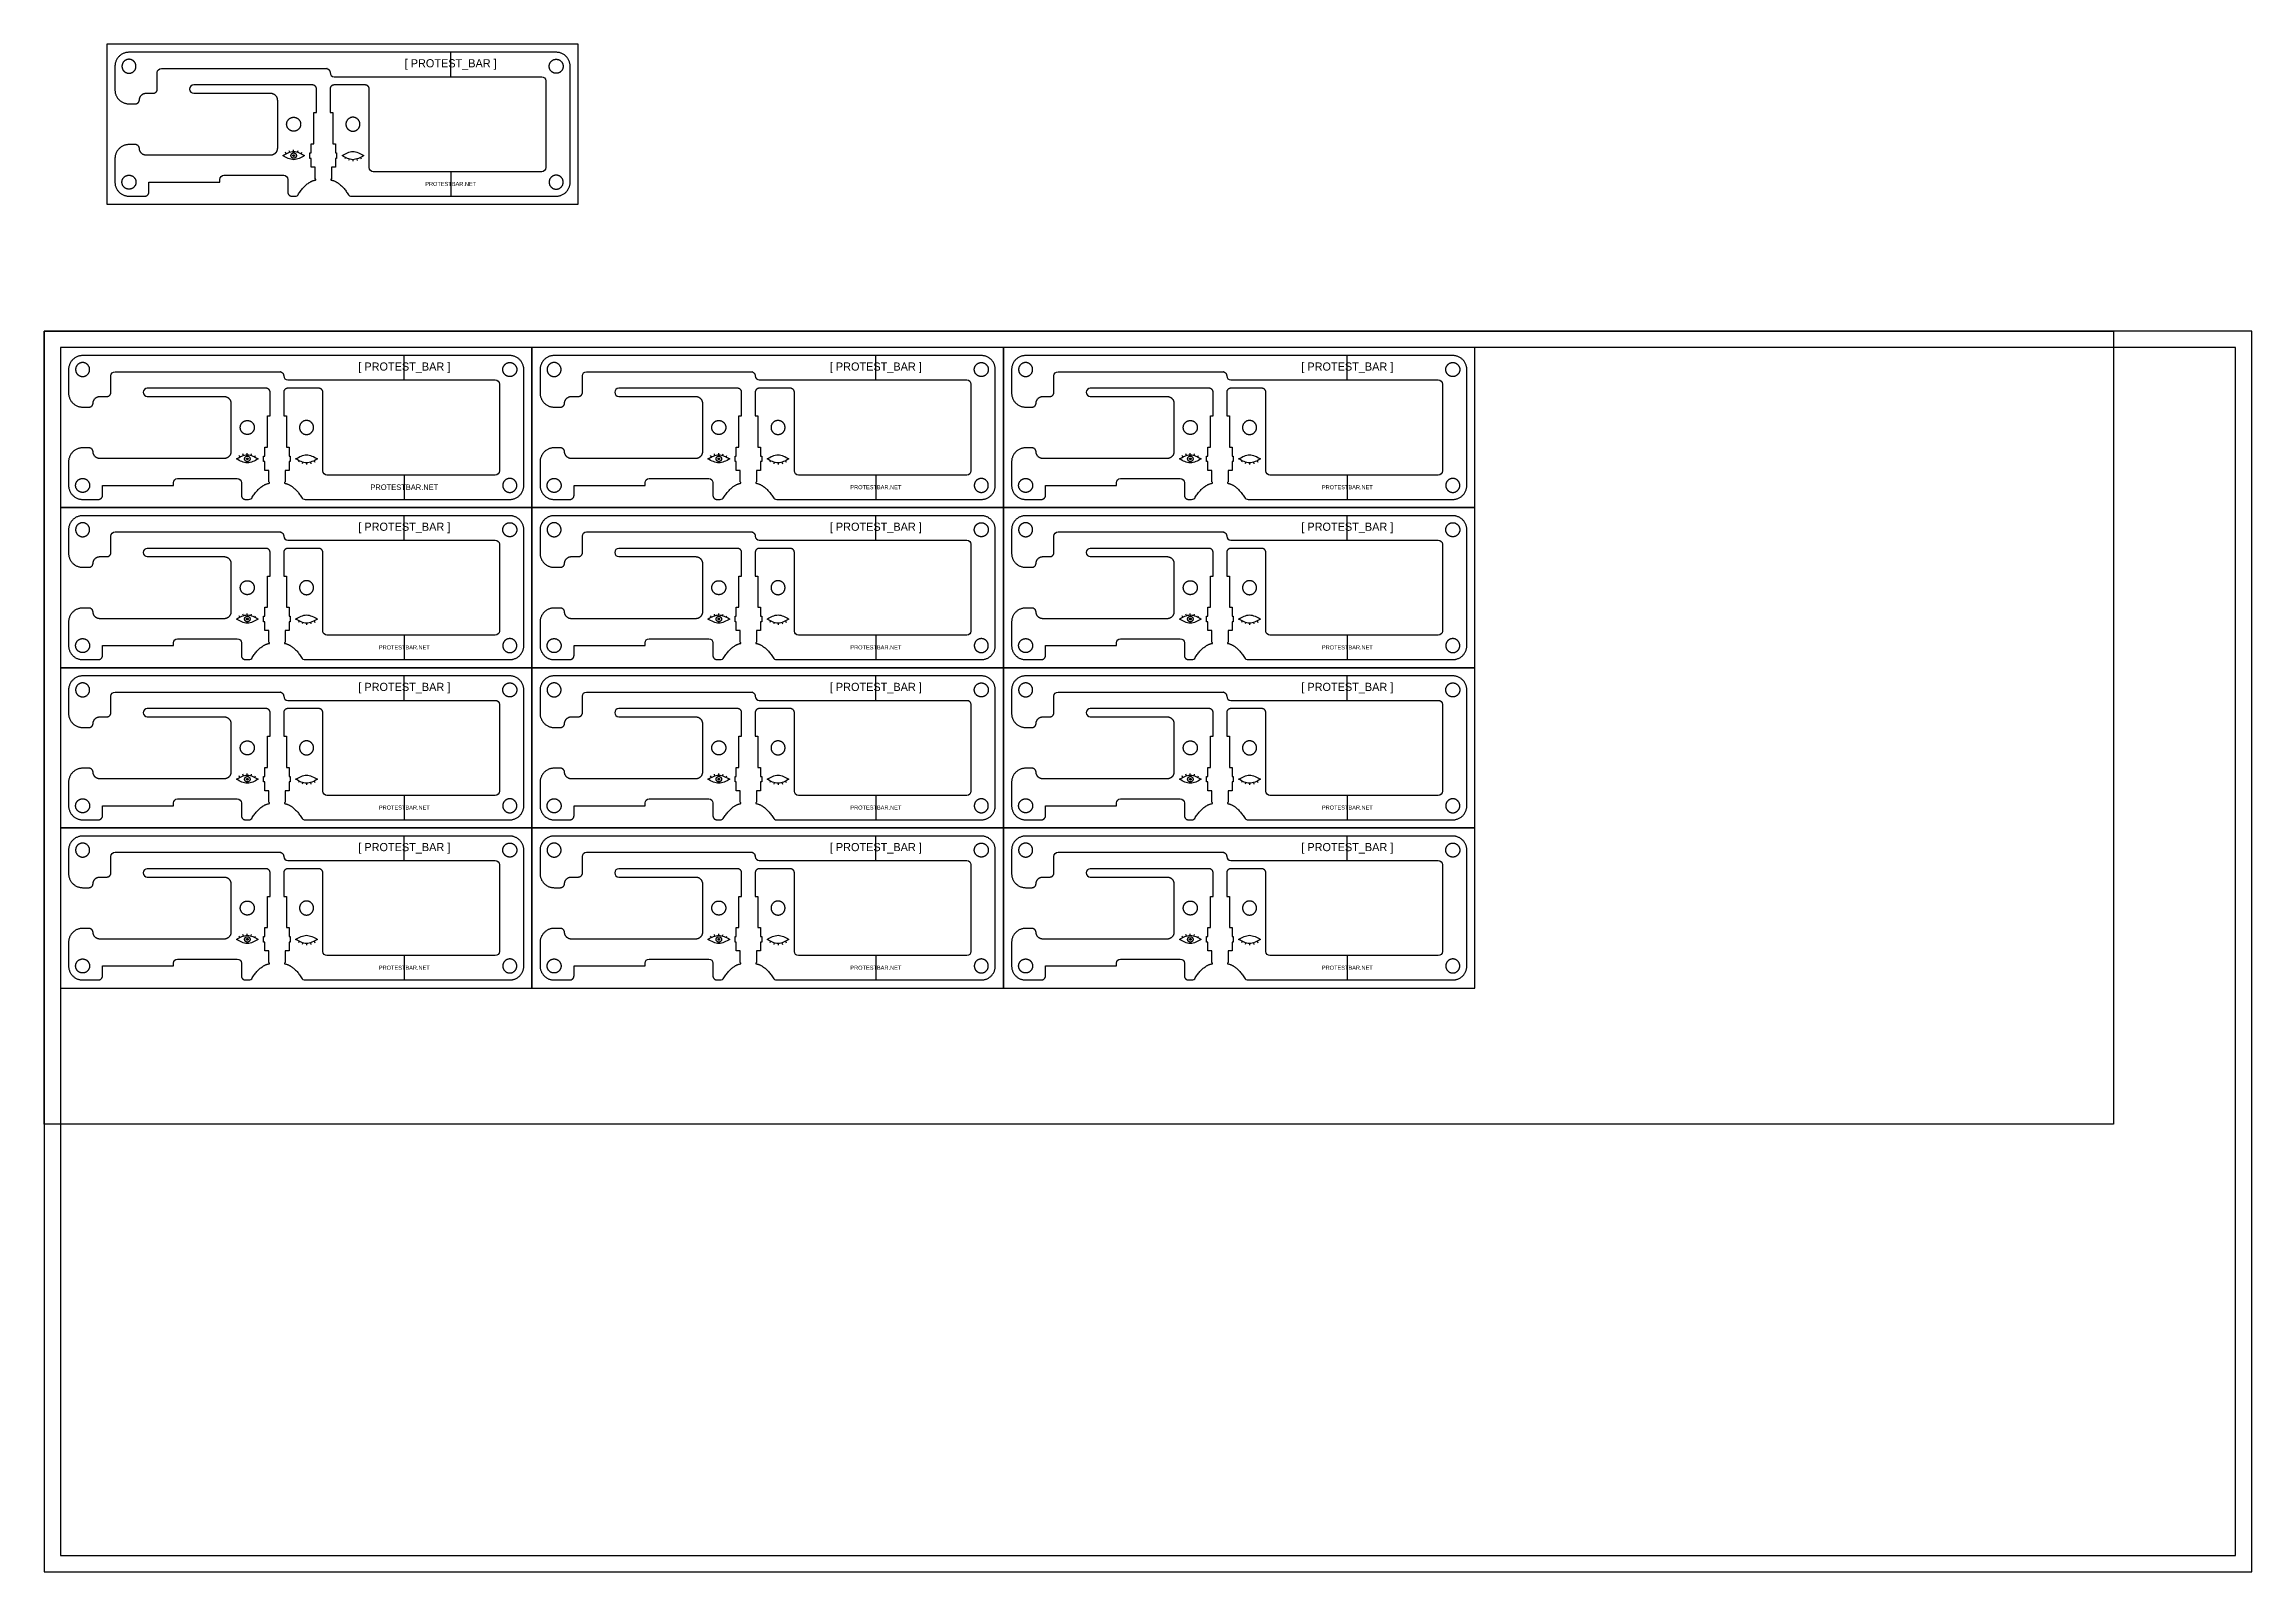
# Model space of a CAD drawing. Header units: millimetres. Extents: x 239 to 3341, y -97 to 676.
# Drawn here: x 1189 to 2002, y 50 to 612 of the extents above; entities that cross this region are included whole.
import ezdxf

# ---------------------------------------------------------------- set-up
doc = ezdxf.new("R2010")
doc.units = ezdxf.units.MM
doc.layers.add('Default', color=7, linetype='Continuous')
doc.layers.add('ESP', color=7, linetype='Continuous')

msp = doc.modelspace()

# ---------------------------------------------------------------- texts
at = {"layer": 'ESP', "attachment_point": 5}
for s, width, heights, insert, char_height in [('\\pxqc;{\\C3;[ PROTEST_BAR ]}', 56.4232, [22.85], (1338.68, 604.88), 3), ('\\pxqc;{\\C3;PROTESTBAR.NET}', 65, [0], (1338.68, 560.88), 1.5), ('\\pxqc;{\\C3;[ PROTEST_BAR ]}', 56.4232, [22.85], (1321.6, 493.18), 3), ('\\pxqc;{\\C3;[ PROTEST_BAR ]}', 56.4232, [22.85], (1495.24, 493.18), 3), ('\\pxqc;{\\C3;[ PROTEST_BAR ]}', 56.4232, [22.85], (1668.87, 493.18), 3), ('\\pxqc;{\\C3;PROTESTBAR.NET}', 65, [0], (1321.6, 449.18), 2), ('\\pxqc;{\\C3;PROTESTBAR.NET}', 65, [0], (1495.24, 449.18), 1.5), ('\\pxqc;{\\C3;PROTESTBAR.NET}', 65, [0], (1668.87, 449.18), 1.5), ('\\pxqc;{\\C3;[ PROTEST_BAR ]}', 56.4232, [22.85], (1321.6, 434.18), 3), ('\\pxqc;{\\C3;[ PROTEST_BAR ]}', 56.4232, [22.85], (1495.24, 434.18), 3), ('\\pxqc;{\\C3;[ PROTEST_BAR ]}', 56.4232, [22.85], (1668.87, 434.18), 3), ('\\pxqc;{\\C3;PROTESTBAR.NET}', 65, [0], (1321.6, 390.18), 1.5), ('\\pxqc;{\\C3;PROTESTBAR.NET}', 65, [0], (1495.24, 390.18), 1.5), ('\\pxqc;{\\C3;PROTESTBAR.NET}', 65, [0], (1668.87, 390.18), 1.5), ('\\pxqc;{\\C3;[ PROTEST_BAR ]}', 56.4232, [22.85], (1321.6, 375.18), 3), ('\\pxqc;{\\C3;[ PROTEST_BAR ]}', 56.4232, [22.85], (1495.24, 375.18), 3), ('\\pxqc;{\\C3;[ PROTEST_BAR ]}', 56.4232, [22.85], (1668.87, 375.18), 3), ('\\pxqc;{\\C3;PROTESTBAR.NET}', 65, [0], (1321.6, 331.18), 1.5), ('\\pxqc;{\\C3;PROTESTBAR.NET}', 65, [0], (1495.24, 331.18), 1.5), ('\\pxqc;{\\C3;PROTESTBAR.NET}', 65, [0], (1668.87, 331.18), 1.5), ('\\pxqc;{\\C3;[ PROTEST_BAR ]}', 56.4232, [22.85], (1321.6, 316.18), 3), ('\\pxqc;{\\C3;[ PROTEST_BAR ]}', 56.4232, [22.85], (1495.24, 316.18), 3), ('\\pxqc;{\\C3;[ PROTEST_BAR ]}', 56.4232, [22.85], (1668.87, 316.18), 3), ('\\pxqc;{\\C3;PROTESTBAR.NET}', 65, [0], (1321.6, 272.18), 1.5), ('\\pxqc;{\\C3;PROTESTBAR.NET}', 65, [0], (1495.24, 272.18), 1.5), ('\\pxqc;{\\C3;PROTESTBAR.NET}', 65, [0], (1668.87, 272.18), 1.5)]:
    msp.add_mtext_dynamic_manual_height_columns(s, width=width, gutter_width=1, heights=heights, dxfattribs=dict(at, insert=insert, char_height=char_height))

# ---------------------------------------------------------------- linework, layer by layer
at = {"color": 3}
for p, q in [((1278.11, 572.01), (1277.85, 572.54)), ((1279.44, 572.58), (1279.25, 573.14)), ((1280.85, 572.83), (1280.85, 573.42)), ((1282.26, 572.58), (1282.45, 573.15)), ((1283.59, 572.02), (1283.85, 572.55)), ((1299.94, 570.63), (1299.68, 570.1)), ((1301.27, 570.07), (1301.08, 569.5)), ((1302.68, 569.82), (1302.68, 569.23)), ((1304.09, 570.07), (1304.28, 569.51)), ((1305.42, 570.64), (1305.68, 570.11)), ((1261.04, 460.31), (1260.77, 460.84)), ((1262.36, 460.88), (1262.18, 461.44)), ((1263.77, 461.13), (1263.77, 461.72)), ((1265.19, 460.89), (1265.37, 461.45)), ((1266.51, 460.33), (1266.78, 460.86)), ((1282.87, 458.93), (1282.6, 458.4)), ((1284.19, 458.37), (1284.01, 457.8)), ((1285.61, 458.13), (1285.61, 457.53)), ((1287.02, 458.38), (1287.2, 457.81)), ((1288.34, 458.94), (1288.61, 458.41)), ((1434.67, 460.31), (1434.41, 460.84)), ((1436, 460.88), (1435.81, 461.44)), ((1437.41, 461.13), (1437.41, 461.72)), ((1438.82, 460.89), (1439.01, 461.45)), ((1440.15, 460.33), (1440.41, 460.86)), ((1456.5, 458.93), (1456.24, 458.4)), ((1457.83, 458.37), (1457.64, 457.8)), ((1459.24, 458.13), (1459.24, 457.53)), ((1460.65, 458.38), (1460.84, 457.81)), ((1461.98, 458.94), (1462.24, 458.41)), ((1608.31, 460.31), (1608.04, 460.84)), ((1609.63, 460.88), (1609.45, 461.44)), ((1611.04, 461.13), (1611.04, 461.72)), ((1612.46, 460.89), (1612.64, 461.45)), ((1613.78, 460.33), (1614.05, 460.86)), ((1630.14, 458.93), (1629.87, 458.4)), ((1631.46, 458.37), (1631.28, 457.8)), ((1632.88, 458.13), (1632.88, 457.53)), ((1634.29, 458.38), (1634.47, 457.81)), ((1635.61, 458.94), (1635.88, 458.41)), ((1261.04, 401.31), (1260.77, 401.84)), ((1262.36, 401.88), (1262.18, 402.44)), ((1263.77, 402.13), (1263.77, 402.72)), ((1265.19, 401.89), (1265.37, 402.45)), ((1266.51, 401.33), (1266.78, 401.86)), ((1282.87, 399.93), (1282.6, 399.4)), ((1284.19, 399.37), (1284.01, 398.8)), ((1285.61, 399.13), (1285.61, 398.53)), ((1287.02, 399.38), (1287.2, 398.81)), ((1288.34, 399.94), (1288.61, 399.41)), ((1434.67, 401.31), (1434.41, 401.84)), ((1436, 401.88), (1435.81, 402.44)), ((1437.41, 402.13), (1437.41, 402.72)), ((1438.82, 401.89), (1439.01, 402.45)), ((1440.15, 401.33), (1440.41, 401.86)), ((1456.5, 399.93), (1456.24, 399.4)), ((1457.83, 399.37), (1457.64, 398.8)), ((1459.24, 399.13), (1459.24, 398.53)), ((1460.65, 399.38), (1460.84, 398.81)), ((1461.98, 399.94), (1462.24, 399.41)), ((1608.31, 401.31), (1608.04, 401.84)), ((1609.63, 401.88), (1609.45, 402.44)), ((1611.04, 402.13), (1611.04, 402.72)), ((1612.46, 401.89), (1612.64, 402.45)), ((1613.78, 401.33), (1614.05, 401.86)), ((1630.14, 399.93), (1629.87, 399.4)), ((1631.46, 399.37), (1631.28, 398.8)), ((1632.88, 399.13), (1632.88, 398.53)), ((1634.29, 399.38), (1634.47, 398.81)), ((1635.61, 399.94), (1635.88, 399.41)), ((1261.04, 342.31), (1260.77, 342.84)), ((1262.36, 342.88), (1262.18, 343.44)), ((1263.77, 343.13), (1263.77, 343.72)), ((1265.19, 342.89), (1265.37, 343.45)), ((1266.51, 342.33), (1266.78, 342.86)), ((1434.67, 342.31), (1434.41, 342.84)), ((1436, 342.88), (1435.81, 343.44)), ((1437.41, 343.13), (1437.41, 343.72)), ((1438.82, 342.89), (1439.01, 343.45)), ((1440.15, 342.33), (1440.41, 342.86)), ((1608.31, 342.31), (1608.04, 342.84)), ((1609.63, 342.88), (1609.45, 343.44)), ((1611.04, 343.13), (1611.04, 343.72)), ((1612.46, 342.89), (1612.64, 343.45)), ((1613.78, 342.33), (1614.05, 342.86)), ((1282.87, 340.93), (1282.6, 340.4)), ((1284.19, 340.37), (1284.01, 339.8)), ((1285.61, 340.13), (1285.61, 339.53)), ((1287.02, 340.38), (1287.2, 339.81)), ((1288.34, 340.94), (1288.61, 340.41)), ((1456.5, 340.93), (1456.24, 340.4)), ((1457.83, 340.37), (1457.64, 339.8)), ((1459.24, 340.13), (1459.24, 339.53)), ((1460.65, 340.38), (1460.84, 339.81)), ((1461.98, 340.94), (1462.24, 340.41)), ((1630.14, 340.93), (1629.87, 340.4)), ((1631.46, 340.37), (1631.28, 339.8)), ((1632.88, 340.13), (1632.88, 339.53)), ((1634.29, 340.38), (1634.47, 339.81)), ((1635.61, 340.94), (1635.88, 340.41)), ((1263.77, 284.13), (1263.77, 284.72)), ((1437.41, 284.13), (1437.41, 284.72)), ((1611.04, 284.13), (1611.04, 284.72)), ((1261.04, 283.31), (1260.77, 283.84)), ((1262.36, 283.88), (1262.18, 284.44)), ((1265.19, 283.89), (1265.37, 284.45)), ((1266.51, 283.33), (1266.78, 283.86)), ((1282.87, 281.93), (1282.6, 281.4)), ((1284.19, 281.37), (1284.01, 280.8)), ((1285.61, 281.13), (1285.61, 280.53)), ((1287.02, 281.38), (1287.2, 280.81)), ((1288.34, 281.94), (1288.61, 281.41)), ((1434.67, 283.31), (1434.41, 283.84)), ((1436, 283.88), (1435.81, 284.44)), ((1438.82, 283.89), (1439.01, 284.45)), ((1440.15, 283.33), (1440.41, 283.86)), ((1456.5, 281.93), (1456.24, 281.4)), ((1457.83, 281.37), (1457.64, 280.8)), ((1459.24, 281.13), (1459.24, 280.53)), ((1460.65, 281.38), (1460.84, 280.81)), ((1461.98, 281.94), (1462.24, 281.41)), ((1608.31, 283.31), (1608.04, 283.84)), ((1609.63, 283.88), (1609.45, 284.44)), ((1612.46, 283.89), (1612.64, 284.45)), ((1613.78, 283.33), (1614.05, 283.86)), ((1630.14, 281.93), (1629.87, 281.4)), ((1631.46, 281.37), (1631.28, 280.8)), ((1632.88, 281.13), (1632.88, 280.53)), ((1634.29, 281.38), (1634.47, 280.81)), ((1635.61, 281.94), (1635.88, 281.41))]:
    msp.add_line(p, q, dxfattribs=at)
for points in [[(1276.85, 571.33), (1278.19, 572.08), (1280.86, 573.58), (1283.54, 572.08), (1284.87, 571.33)], [(1284.87, 571.33), (1283.54, 570.57), (1280.86, 569.07), (1278.19, 570.57), (1276.85, 571.33)], [(1298.66, 571.33), (1299.99, 572.08), (1302.67, 573.58), (1305.34, 572.08), (1306.68, 571.33)], [(1306.68, 571.33), (1305.34, 570.57), (1302.67, 569.07), (1299.99, 570.57), (1298.66, 571.33)], [(1259.77, 459.63), (1261.11, 460.38), (1263.79, 461.88), (1266.46, 460.38), (1267.8, 459.63)], [(1267.8, 459.63), (1266.46, 458.88), (1263.79, 457.37), (1261.11, 458.88), (1259.77, 459.63)], [(1281.58, 459.63), (1282.92, 460.38), (1285.59, 461.88), (1288.27, 460.38), (1289.61, 459.63)], [(1289.61, 459.63), (1288.27, 458.88), (1285.59, 457.37), (1282.92, 458.88), (1281.58, 459.63)], [(1433.41, 459.63), (1434.75, 460.38), (1437.42, 461.88), (1440.1, 460.38), (1441.43, 459.63)], [(1441.43, 459.63), (1440.1, 458.88), (1437.42, 457.37), (1434.75, 458.88), (1433.41, 459.63)], [(1455.22, 459.63), (1456.55, 460.38), (1459.23, 461.88), (1461.9, 460.38), (1463.24, 459.63)], [(1463.24, 459.63), (1461.9, 458.88), (1459.23, 457.37), (1456.55, 458.88), (1455.22, 459.63)], [(1607.04, 459.63), (1608.38, 460.38), (1611.06, 461.88), (1613.73, 460.38), (1615.07, 459.63)], [(1615.07, 459.63), (1613.73, 458.88), (1611.06, 457.37), (1608.38, 458.88), (1607.04, 459.63)], [(1628.85, 459.63), (1630.19, 460.38), (1632.86, 461.88), (1635.54, 460.38), (1636.88, 459.63)], [(1636.88, 459.63), (1635.54, 458.88), (1632.86, 457.37), (1630.19, 458.88), (1628.85, 459.63)], [(1259.77, 400.63), (1261.11, 401.38), (1263.79, 402.88), (1266.46, 401.38), (1267.8, 400.63)], [(1267.8, 400.63), (1266.46, 399.88), (1263.79, 398.37), (1261.11, 399.88), (1259.77, 400.63)], [(1281.58, 400.63), (1282.92, 401.38), (1285.59, 402.88), (1288.27, 401.38), (1289.61, 400.63)], [(1289.61, 400.63), (1288.27, 399.88), (1285.59, 398.37), (1282.92, 399.88), (1281.58, 400.63)], [(1433.41, 400.63), (1434.75, 401.38), (1437.42, 402.88), (1440.1, 401.38), (1441.43, 400.63)], [(1441.43, 400.63), (1440.1, 399.88), (1437.42, 398.37), (1434.75, 399.88), (1433.41, 400.63)], [(1455.22, 400.63), (1456.55, 401.38), (1459.23, 402.88), (1461.9, 401.38), (1463.24, 400.63)], [(1463.24, 400.63), (1461.9, 399.88), (1459.23, 398.37), (1456.55, 399.88), (1455.22, 400.63)], [(1607.04, 400.63), (1608.38, 401.38), (1611.06, 402.88), (1613.73, 401.38), (1615.07, 400.63)], [(1615.07, 400.63), (1613.73, 399.88), (1611.06, 398.37), (1608.38, 399.88), (1607.04, 400.63)], [(1628.85, 400.63), (1630.19, 401.38), (1632.86, 402.88), (1635.54, 401.38), (1636.88, 400.63)], [(1636.88, 400.63), (1635.54, 399.88), (1632.86, 398.37), (1630.19, 399.88), (1628.85, 400.63)], [(1259.77, 341.63), (1261.11, 342.38), (1263.79, 343.88), (1266.46, 342.38), (1267.8, 341.63)], [(1267.8, 341.63), (1266.46, 340.88), (1263.79, 339.37), (1261.11, 340.88), (1259.77, 341.63)], [(1281.58, 341.63), (1282.92, 342.38), (1285.59, 343.88), (1288.27, 342.38), (1289.61, 341.63)], [(1289.61, 341.63), (1288.27, 340.88), (1285.59, 339.37), (1282.92, 340.88), (1281.58, 341.63)], [(1433.41, 341.63), (1434.75, 342.38), (1437.42, 343.88), (1440.1, 342.38), (1441.43, 341.63)], [(1441.43, 341.63), (1440.1, 340.88), (1437.42, 339.37), (1434.75, 340.88), (1433.41, 341.63)], [(1455.22, 341.63), (1456.55, 342.38), (1459.23, 343.88), (1461.9, 342.38), (1463.24, 341.63)], [(1463.24, 341.63), (1461.9, 340.88), (1459.23, 339.37), (1456.55, 340.88), (1455.22, 341.63)], [(1607.04, 341.63), (1608.38, 342.38), (1611.06, 343.88), (1613.73, 342.38), (1615.07, 341.63)], [(1615.07, 341.63), (1613.73, 340.88), (1611.06, 339.37), (1608.38, 340.88), (1607.04, 341.63)], [(1628.85, 341.63), (1630.19, 342.38), (1632.86, 343.88), (1635.54, 342.38), (1636.88, 341.63)], [(1636.88, 341.63), (1635.54, 340.88), (1632.86, 339.37), (1630.19, 340.88), (1628.85, 341.63)], [(1259.77, 282.63), (1261.11, 283.38), (1263.79, 284.88), (1266.46, 283.38), (1267.8, 282.63)], [(1267.8, 282.63), (1266.46, 281.88), (1263.79, 280.37), (1261.11, 281.88), (1259.77, 282.63)], [(1281.58, 282.63), (1282.92, 283.38), (1285.59, 284.88), (1288.27, 283.38), (1289.61, 282.63)], [(1289.61, 282.63), (1288.27, 281.88), (1285.59, 280.37), (1282.92, 281.88), (1281.58, 282.63)], [(1433.41, 282.63), (1434.75, 283.38), (1437.42, 284.88), (1440.1, 283.38), (1441.43, 282.63)], [(1441.43, 282.63), (1440.1, 281.88), (1437.42, 280.37), (1434.75, 281.88), (1433.41, 282.63)], [(1455.22, 282.63), (1456.55, 283.38), (1459.23, 284.88), (1461.9, 283.38), (1463.24, 282.63)], [(1463.24, 282.63), (1461.9, 281.88), (1459.23, 280.37), (1456.55, 281.88), (1455.22, 282.63)], [(1607.04, 282.63), (1608.38, 283.38), (1611.06, 284.88), (1613.73, 283.38), (1615.07, 282.63)], [(1615.07, 282.63), (1613.73, 281.88), (1611.06, 280.37), (1608.38, 281.88), (1607.04, 282.63)], [(1628.85, 282.63), (1630.19, 283.38), (1632.86, 284.88), (1635.54, 283.38), (1636.88, 282.63)], [(1636.88, 282.63), (1635.54, 281.88), (1632.86, 280.37), (1630.19, 281.88), (1628.85, 282.63)]]:
    msp.add_open_spline(points, degree=3, dxfattribs=at)
for points, knots in [([(1281.86, 571.33), (1281.86, 572.33), (1280.86, 572.33), (1279.86, 572.33), (1279.86, 571.33), (1279.86, 570.33), (1280.86, 570.33), (1281.86, 570.33), (1281.86, 571.33)], [0, 0, 0, 1.570796, 1.570796, 3.141593, 3.141593, 4.712389, 4.712389, 6.283185, 6.283185, 6.283185]), ([(1281.16, 571.33), (1281.16, 571.63), (1280.86, 571.63), (1280.56, 571.63), (1280.56, 571.33), (1280.56, 571.03), (1280.86, 571.03), (1281.16, 571.03), (1281.16, 571.33)], [0, 0, 0, 0.471239, 0.471239, 0.942478, 0.942478, 1.413717, 1.413717, 1.884956, 1.884956, 1.884956]), ([(1264.79, 459.63), (1264.79, 460.63), (1263.79, 460.63), (1262.79, 460.63), (1262.79, 459.63), (1262.79, 458.63), (1263.79, 458.63), (1264.79, 458.63), (1264.79, 459.63)], [0, 0, 0, 1.570796, 1.570796, 3.141593, 3.141593, 4.712389, 4.712389, 6.283185, 6.283185, 6.283185]), ([(1264.09, 459.63), (1264.09, 459.93), (1263.79, 459.93), (1263.49, 459.93), (1263.49, 459.63), (1263.49, 459.33), (1263.79, 459.33), (1264.09, 459.33), (1264.09, 459.63)], [0, 0, 0, 0.471239, 0.471239, 0.942478, 0.942478, 1.413717, 1.413717, 1.884956, 1.884956, 1.884956]), ([(1438.42, 459.63), (1438.42, 460.63), (1437.42, 460.63), (1436.42, 460.63), (1436.42, 459.63), (1436.42, 458.63), (1437.42, 458.63), (1438.42, 458.63), (1438.42, 459.63)], [0, 0, 0, 1.570796, 1.570796, 3.141593, 3.141593, 4.712389, 4.712389, 6.283185, 6.283185, 6.283185]), ([(1437.72, 459.63), (1437.72, 459.93), (1437.42, 459.93), (1437.12, 459.93), (1437.12, 459.63), (1437.12, 459.33), (1437.42, 459.33), (1437.72, 459.33), (1437.72, 459.63)], [0, 0, 0, 0.471239, 0.471239, 0.942478, 0.942478, 1.413717, 1.413717, 1.884956, 1.884956, 1.884956]), ([(1612.06, 459.63), (1612.06, 460.63), (1611.06, 460.63), (1610.06, 460.63), (1610.06, 459.63), (1610.06, 458.63), (1611.06, 458.63), (1612.06, 458.63), (1612.06, 459.63)], [0, 0, 0, 1.570796, 1.570796, 3.141593, 3.141593, 4.712389, 4.712389, 6.283185, 6.283185, 6.283185]), ([(1611.36, 459.63), (1611.36, 459.93), (1611.06, 459.93), (1610.76, 459.93), (1610.76, 459.63), (1610.76, 459.33), (1611.06, 459.33), (1611.36, 459.33), (1611.36, 459.63)], [0, 0, 0, 0.471239, 0.471239, 0.942478, 0.942478, 1.413717, 1.413717, 1.884956, 1.884956, 1.884956]), ([(1264.79, 400.63), (1264.79, 401.63), (1263.79, 401.63), (1262.79, 401.63), (1262.79, 400.63), (1262.79, 399.63), (1263.79, 399.63), (1264.79, 399.63), (1264.79, 400.63)], [0, 0, 0, 1.570796, 1.570796, 3.141593, 3.141593, 4.712389, 4.712389, 6.283185, 6.283185, 6.283185]), ([(1264.09, 400.63), (1264.09, 400.93), (1263.79, 400.93), (1263.49, 400.93), (1263.49, 400.63), (1263.49, 400.33), (1263.79, 400.33), (1264.09, 400.33), (1264.09, 400.63)], [0, 0, 0, 0.471239, 0.471239, 0.942478, 0.942478, 1.413717, 1.413717, 1.884956, 1.884956, 1.884956]), ([(1438.42, 400.63), (1438.42, 401.63), (1437.42, 401.63), (1436.42, 401.63), (1436.42, 400.63), (1436.42, 399.63), (1437.42, 399.63), (1438.42, 399.63), (1438.42, 400.63)], [0, 0, 0, 1.570796, 1.570796, 3.141593, 3.141593, 4.712389, 4.712389, 6.283185, 6.283185, 6.283185]), ([(1437.72, 400.63), (1437.72, 400.93), (1437.42, 400.93), (1437.12, 400.93), (1437.12, 400.63), (1437.12, 400.33), (1437.42, 400.33), (1437.72, 400.33), (1437.72, 400.63)], [0, 0, 0, 0.471239, 0.471239, 0.942478, 0.942478, 1.413717, 1.413717, 1.884956, 1.884956, 1.884956]), ([(1612.06, 400.63), (1612.06, 401.63), (1611.06, 401.63), (1610.06, 401.63), (1610.06, 400.63), (1610.06, 399.63), (1611.06, 399.63), (1612.06, 399.63), (1612.06, 400.63)], [0, 0, 0, 1.570796, 1.570796, 3.141593, 3.141593, 4.712389, 4.712389, 6.283185, 6.283185, 6.283185]), ([(1611.36, 400.63), (1611.36, 400.93), (1611.06, 400.93), (1610.76, 400.93), (1610.76, 400.63), (1610.76, 400.33), (1611.06, 400.33), (1611.36, 400.33), (1611.36, 400.63)], [0, 0, 0, 0.471239, 0.471239, 0.942478, 0.942478, 1.413717, 1.413717, 1.884956, 1.884956, 1.884956]), ([(1264.79, 341.63), (1264.79, 342.63), (1263.79, 342.63), (1262.79, 342.63), (1262.79, 341.63), (1262.79, 340.63), (1263.79, 340.63), (1264.79, 340.63), (1264.79, 341.63)], [0, 0, 0, 1.570796, 1.570796, 3.141593, 3.141593, 4.712389, 4.712389, 6.283185, 6.283185, 6.283185]), ([(1264.09, 341.63), (1264.09, 341.93), (1263.79, 341.93), (1263.49, 341.93), (1263.49, 341.63), (1263.49, 341.33), (1263.79, 341.33), (1264.09, 341.33), (1264.09, 341.63)], [0, 0, 0, 0.471239, 0.471239, 0.942478, 0.942478, 1.413717, 1.413717, 1.884956, 1.884956, 1.884956]), ([(1438.42, 341.63), (1438.42, 342.63), (1437.42, 342.63), (1436.42, 342.63), (1436.42, 341.63), (1436.42, 340.63), (1437.42, 340.63), (1438.42, 340.63), (1438.42, 341.63)], [0, 0, 0, 1.570796, 1.570796, 3.141593, 3.141593, 4.712389, 4.712389, 6.283185, 6.283185, 6.283185]), ([(1437.72, 341.63), (1437.72, 341.93), (1437.42, 341.93), (1437.12, 341.93), (1437.12, 341.63), (1437.12, 341.33), (1437.42, 341.33), (1437.72, 341.33), (1437.72, 341.63)], [0, 0, 0, 0.471239, 0.471239, 0.942478, 0.942478, 1.413717, 1.413717, 1.884956, 1.884956, 1.884956]), ([(1612.06, 341.63), (1612.06, 342.63), (1611.06, 342.63), (1610.06, 342.63), (1610.06, 341.63), (1610.06, 340.63), (1611.06, 340.63), (1612.06, 340.63), (1612.06, 341.63)], [0, 0, 0, 1.570796, 1.570796, 3.141593, 3.141593, 4.712389, 4.712389, 6.283185, 6.283185, 6.283185]), ([(1611.36, 341.63), (1611.36, 341.93), (1611.06, 341.93), (1610.76, 341.93), (1610.76, 341.63), (1610.76, 341.33), (1611.06, 341.33), (1611.36, 341.33), (1611.36, 341.63)], [0, 0, 0, 0.471239, 0.471239, 0.942478, 0.942478, 1.413717, 1.413717, 1.884956, 1.884956, 1.884956]), ([(1264.79, 282.63), (1264.79, 283.63), (1263.79, 283.63), (1262.79, 283.63), (1262.79, 282.63), (1262.79, 281.63), (1263.79, 281.63), (1264.79, 281.63), (1264.79, 282.63)], [0, 0, 0, 1.570796, 1.570796, 3.141593, 3.141593, 4.712389, 4.712389, 6.283185, 6.283185, 6.283185]), ([(1264.09, 282.63), (1264.09, 282.93), (1263.79, 282.93), (1263.49, 282.93), (1263.49, 282.63), (1263.49, 282.33), (1263.79, 282.33), (1264.09, 282.33), (1264.09, 282.63)], [0, 0, 0, 0.471239, 0.471239, 0.942478, 0.942478, 1.413717, 1.413717, 1.884956, 1.884956, 1.884956]), ([(1438.42, 282.63), (1438.42, 283.63), (1437.42, 283.63), (1436.42, 283.63), (1436.42, 282.63), (1436.42, 281.63), (1437.42, 281.63), (1438.42, 281.63), (1438.42, 282.63)], [0, 0, 0, 1.570796, 1.570796, 3.141593, 3.141593, 4.712389, 4.712389, 6.283185, 6.283185, 6.283185]), ([(1437.72, 282.63), (1437.72, 282.93), (1437.42, 282.93), (1437.12, 282.93), (1437.12, 282.63), (1437.12, 282.33), (1437.42, 282.33), (1437.72, 282.33), (1437.72, 282.63)], [0, 0, 0, 0.471239, 0.471239, 0.942478, 0.942478, 1.413717, 1.413717, 1.884956, 1.884956, 1.884956]), ([(1612.06, 282.63), (1612.06, 283.63), (1611.06, 283.63), (1610.06, 283.63), (1610.06, 282.63), (1610.06, 281.63), (1611.06, 281.63), (1612.06, 281.63), (1612.06, 282.63)], [0, 0, 0, 1.570796, 1.570796, 3.141593, 3.141593, 4.712389, 4.712389, 6.283185, 6.283185, 6.283185]), ([(1611.36, 282.63), (1611.36, 282.93), (1611.06, 282.93), (1610.76, 282.93), (1610.76, 282.63), (1610.76, 282.33), (1611.06, 282.33), (1611.36, 282.33), (1611.36, 282.63)], [0, 0, 0, 0.471239, 0.471239, 0.942478, 0.942478, 1.413717, 1.413717, 1.884956, 1.884956, 1.884956])]:
    msp.add_rational_spline(points, [1, 0.707106781187, 1, 0.707106781187, 1, 0.707106781187, 1, 0.707106781187, 1], degree=2, knots=knots, dxfattribs=at)
at = {"layer": 'Default', "color": 5}
for p, q in [((1242.54, 595.84), (1242.54, 595.81)), ((1225.46, 484.14), (1225.46, 484.11)), ((1399.1, 484.14), (1399.1, 484.11)), ((1572.73, 484.14), (1572.73, 484.11)), ((1225.46, 425.14), (1225.46, 425.11)), ((1399.1, 425.14), (1399.1, 425.11)), ((1572.73, 425.14), (1572.73, 425.11)), ((1225.46, 366.14), (1225.46, 366.11)), ((1399.1, 366.14), (1399.1, 366.11)), ((1572.73, 366.14), (1572.73, 366.11)), ((1225.46, 307.14), (1225.46, 307.11)), ((1399.1, 307.14), (1399.1, 307.11)), ((1572.73, 307.14), (1572.73, 307.11))]:
    msp.add_line(p, q, dxfattribs=at)
at = {"layer": 'Default', "color": 1}
for points in [[(1217.62, 604.22), (1217.62, 606.8), (1220.2, 606.8), (1222.78, 606.8), (1222.78, 604.22), (1222.78, 601.64), (1220.2, 601.64), (1217.62, 601.64), (1217.62, 604.22)], [(1380.1, 604.22), (1380.1, 606.8), (1377.52, 606.8), (1374.94, 606.8), (1374.94, 604.22), (1374.94, 601.64), (1377.52, 601.64), (1380.1, 601.64), (1380.1, 604.22)], [(1278.27, 582.88), (1278.27, 580.3), (1280.85, 580.3), (1283.43, 580.3), (1283.43, 582.88), (1283.43, 585.46), (1280.85, 585.46), (1278.27, 585.46), (1278.27, 582.88)], [(1305.25, 582.88), (1305.25, 580.3), (1302.67, 580.3), (1300.09, 580.3), (1300.09, 582.88), (1300.09, 585.46), (1302.67, 585.46), (1305.25, 585.46), (1305.25, 582.88)], [(1217.62, 561.54), (1217.62, 558.96), (1220.2, 558.96), (1222.78, 558.96), (1222.78, 561.54), (1222.78, 564.11), (1220.2, 564.11), (1217.62, 564.11), (1217.62, 561.54)], [(1380.1, 561.54), (1380.1, 558.96), (1377.52, 558.96), (1374.94, 558.96), (1374.94, 561.54), (1374.94, 564.11), (1377.52, 564.11), (1380.1, 564.11), (1380.1, 561.54)], [(1200.55, 492.52), (1200.55, 495.1), (1203.13, 495.1), (1205.71, 495.1), (1205.71, 492.52), (1205.71, 489.94), (1203.13, 489.94), (1200.55, 489.94), (1200.55, 492.52)], [(1363.02, 492.52), (1363.02, 495.1), (1360.44, 495.1), (1357.86, 495.1), (1357.86, 492.52), (1357.86, 489.94), (1360.44, 489.94), (1363.02, 489.94), (1363.02, 492.52)], [(1374.18, 492.52), (1374.18, 495.1), (1376.76, 495.1), (1379.34, 495.1), (1379.34, 492.52), (1379.34, 489.94), (1376.76, 489.94), (1374.18, 489.94), (1374.18, 492.52)], [(1536.66, 492.52), (1536.66, 495.1), (1534.08, 495.1), (1531.5, 495.1), (1531.5, 492.52), (1531.5, 489.94), (1534.08, 489.94), (1536.66, 489.94), (1536.66, 492.52)], [(1547.82, 492.52), (1547.82, 495.1), (1550.4, 495.1), (1552.98, 495.1), (1552.98, 492.52), (1552.98, 489.94), (1550.4, 489.94), (1547.82, 489.94), (1547.82, 492.52)], [(1710.29, 492.52), (1710.29, 495.1), (1707.71, 495.1), (1705.13, 495.1), (1705.13, 492.52), (1705.13, 489.94), (1707.71, 489.94), (1710.29, 489.94), (1710.29, 492.52)], [(1261.19, 471.18), (1261.19, 468.6), (1263.77, 468.6), (1266.35, 468.6), (1266.35, 471.18), (1266.35, 473.76), (1263.77, 473.76), (1261.19, 473.76), (1261.19, 471.18)], [(1288.17, 471.18), (1288.17, 468.6), (1285.59, 468.6), (1283.01, 468.6), (1283.01, 471.18), (1283.01, 473.76), (1285.59, 473.76), (1288.17, 473.76), (1288.17, 471.18)], [(1434.83, 471.18), (1434.83, 468.6), (1437.41, 468.6), (1439.99, 468.6), (1439.99, 471.18), (1439.99, 473.76), (1437.41, 473.76), (1434.83, 473.76), (1434.83, 471.18)], [(1461.81, 471.18), (1461.81, 468.6), (1459.23, 468.6), (1456.65, 468.6), (1456.65, 471.18), (1456.65, 473.76), (1459.23, 473.76), (1461.81, 473.76), (1461.81, 471.18)], [(1608.46, 471.18), (1608.46, 468.6), (1611.04, 468.6), (1613.62, 468.6), (1613.62, 471.18), (1613.62, 473.76), (1611.04, 473.76), (1608.46, 473.76), (1608.46, 471.18)], [(1635.44, 471.18), (1635.44, 468.6), (1632.86, 468.6), (1630.28, 468.6), (1630.28, 471.18), (1630.28, 473.76), (1632.86, 473.76), (1635.44, 473.76), (1635.44, 471.18)], [(1200.55, 449.84), (1200.55, 447.26), (1203.13, 447.26), (1205.71, 447.26), (1205.71, 449.84), (1205.71, 452.42), (1203.13, 452.42), (1200.55, 452.42), (1200.55, 449.84)], [(1363.02, 449.84), (1363.02, 447.26), (1360.44, 447.26), (1357.86, 447.26), (1357.86, 449.84), (1357.86, 452.42), (1360.44, 452.42), (1363.02, 452.42), (1363.02, 449.84)], [(1374.18, 449.84), (1374.18, 447.26), (1376.76, 447.26), (1379.34, 447.26), (1379.34, 449.84), (1379.34, 452.42), (1376.76, 452.42), (1374.18, 452.42), (1374.18, 449.84)], [(1536.66, 449.84), (1536.66, 447.26), (1534.08, 447.26), (1531.5, 447.26), (1531.5, 449.84), (1531.5, 452.42), (1534.08, 452.42), (1536.66, 452.42), (1536.66, 449.84)], [(1547.82, 449.84), (1547.82, 447.26), (1550.4, 447.26), (1552.98, 447.26), (1552.98, 449.84), (1552.98, 452.42), (1550.4, 452.42), (1547.82, 452.42), (1547.82, 449.84)], [(1710.29, 449.84), (1710.29, 447.26), (1707.71, 447.26), (1705.13, 447.26), (1705.13, 449.84), (1705.13, 452.42), (1707.71, 452.42), (1710.29, 452.42), (1710.29, 449.84)], [(1200.55, 433.52), (1200.55, 436.1), (1203.13, 436.1), (1205.71, 436.1), (1205.71, 433.52), (1205.71, 430.94), (1203.13, 430.94), (1200.55, 430.94), (1200.55, 433.52)], [(1363.02, 433.52), (1363.02, 436.1), (1360.44, 436.1), (1357.86, 436.1), (1357.86, 433.52), (1357.86, 430.94), (1360.44, 430.94), (1363.02, 430.94), (1363.02, 433.52)], [(1374.18, 433.52), (1374.18, 436.1), (1376.76, 436.1), (1379.34, 436.1), (1379.34, 433.52), (1379.34, 430.94), (1376.76, 430.94), (1374.18, 430.94), (1374.18, 433.52)], [(1536.66, 433.52), (1536.66, 436.1), (1534.08, 436.1), (1531.5, 436.1), (1531.5, 433.52), (1531.5, 430.94), (1534.08, 430.94), (1536.66, 430.94), (1536.66, 433.52)], [(1547.82, 433.52), (1547.82, 436.1), (1550.4, 436.1), (1552.98, 436.1), (1552.98, 433.52), (1552.98, 430.94), (1550.4, 430.94), (1547.82, 430.94), (1547.82, 433.52)], [(1710.29, 433.52), (1710.29, 436.1), (1707.71, 436.1), (1705.13, 436.1), (1705.13, 433.52), (1705.13, 430.94), (1707.71, 430.94), (1710.29, 430.94), (1710.29, 433.52)], [(1261.19, 412.18), (1261.19, 409.6), (1263.77, 409.6), (1266.35, 409.6), (1266.35, 412.18), (1266.35, 414.76), (1263.77, 414.76), (1261.19, 414.76), (1261.19, 412.18)], [(1288.17, 412.18), (1288.17, 409.6), (1285.59, 409.6), (1283.01, 409.6), (1283.01, 412.18), (1283.01, 414.76), (1285.59, 414.76), (1288.17, 414.76), (1288.17, 412.18)], [(1434.83, 412.18), (1434.83, 409.6), (1437.41, 409.6), (1439.99, 409.6), (1439.99, 412.18), (1439.99, 414.76), (1437.41, 414.76), (1434.83, 414.76), (1434.83, 412.18)], [(1461.81, 412.18), (1461.81, 409.6), (1459.23, 409.6), (1456.65, 409.6), (1456.65, 412.18), (1456.65, 414.76), (1459.23, 414.76), (1461.81, 414.76), (1461.81, 412.18)], [(1608.46, 412.18), (1608.46, 409.6), (1611.04, 409.6), (1613.62, 409.6), (1613.62, 412.18), (1613.62, 414.76), (1611.04, 414.76), (1608.46, 414.76), (1608.46, 412.18)], [(1635.44, 412.18), (1635.44, 409.6), (1632.86, 409.6), (1630.28, 409.6), (1630.28, 412.18), (1630.28, 414.76), (1632.86, 414.76), (1635.44, 414.76), (1635.44, 412.18)], [(1200.55, 390.84), (1200.55, 388.26), (1203.13, 388.26), (1205.71, 388.26), (1205.71, 390.84), (1205.71, 393.42), (1203.13, 393.42), (1200.55, 393.42), (1200.55, 390.84)], [(1363.02, 390.84), (1363.02, 388.26), (1360.44, 388.26), (1357.86, 388.26), (1357.86, 390.84), (1357.86, 393.42), (1360.44, 393.42), (1363.02, 393.42), (1363.02, 390.84)], [(1374.18, 390.84), (1374.18, 388.26), (1376.76, 388.26), (1379.34, 388.26), (1379.34, 390.84), (1379.34, 393.42), (1376.76, 393.42), (1374.18, 393.42), (1374.18, 390.84)], [(1536.66, 390.84), (1536.66, 388.26), (1534.08, 388.26), (1531.5, 388.26), (1531.5, 390.84), (1531.5, 393.42), (1534.08, 393.42), (1536.66, 393.42), (1536.66, 390.84)], [(1547.82, 390.84), (1547.82, 388.26), (1550.4, 388.26), (1552.98, 388.26), (1552.98, 390.84), (1552.98, 393.42), (1550.4, 393.42), (1547.82, 393.42), (1547.82, 390.84)], [(1710.29, 390.84), (1710.29, 388.26), (1707.71, 388.26), (1705.13, 388.26), (1705.13, 390.84), (1705.13, 393.42), (1707.71, 393.42), (1710.29, 393.42), (1710.29, 390.84)], [(1200.55, 374.52), (1200.55, 377.1), (1203.13, 377.1), (1205.71, 377.1), (1205.71, 374.52), (1205.71, 371.94), (1203.13, 371.94), (1200.55, 371.94), (1200.55, 374.52)], [(1363.02, 374.52), (1363.02, 377.1), (1360.44, 377.1), (1357.86, 377.1), (1357.86, 374.52), (1357.86, 371.94), (1360.44, 371.94), (1363.02, 371.94), (1363.02, 374.52)], [(1374.18, 374.52), (1374.18, 377.1), (1376.76, 377.1), (1379.34, 377.1), (1379.34, 374.52), (1379.34, 371.94), (1376.76, 371.94), (1374.18, 371.94), (1374.18, 374.52)], [(1536.66, 374.52), (1536.66, 377.1), (1534.08, 377.1), (1531.5, 377.1), (1531.5, 374.52), (1531.5, 371.94), (1534.08, 371.94), (1536.66, 371.94), (1536.66, 374.52)], [(1547.82, 374.52), (1547.82, 377.1), (1550.4, 377.1), (1552.98, 377.1), (1552.98, 374.52), (1552.98, 371.94), (1550.4, 371.94), (1547.82, 371.94), (1547.82, 374.52)], [(1710.29, 374.52), (1710.29, 377.1), (1707.71, 377.1), (1705.13, 377.1), (1705.13, 374.52), (1705.13, 371.94), (1707.71, 371.94), (1710.29, 371.94), (1710.29, 374.52)], [(1261.19, 353.18), (1261.19, 350.6), (1263.77, 350.6), (1266.35, 350.6), (1266.35, 353.18), (1266.35, 355.76), (1263.77, 355.76), (1261.19, 355.76), (1261.19, 353.18)], [(1288.17, 353.18), (1288.17, 350.6), (1285.59, 350.6), (1283.01, 350.6), (1283.01, 353.18), (1283.01, 355.76), (1285.59, 355.76), (1288.17, 355.76), (1288.17, 353.18)], [(1434.83, 353.18), (1434.83, 350.6), (1437.41, 350.6), (1439.99, 350.6), (1439.99, 353.18), (1439.99, 355.76), (1437.41, 355.76), (1434.83, 355.76), (1434.83, 353.18)], [(1461.81, 353.18), (1461.81, 350.6), (1459.23, 350.6), (1456.65, 350.6), (1456.65, 353.18), (1456.65, 355.76), (1459.23, 355.76), (1461.81, 355.76), (1461.81, 353.18)], [(1608.46, 353.18), (1608.46, 350.6), (1611.04, 350.6), (1613.62, 350.6), (1613.62, 353.18), (1613.62, 355.76), (1611.04, 355.76), (1608.46, 355.76), (1608.46, 353.18)], [(1635.44, 353.18), (1635.44, 350.6), (1632.86, 350.6), (1630.28, 350.6), (1630.28, 353.18), (1630.28, 355.76), (1632.86, 355.76), (1635.44, 355.76), (1635.44, 353.18)], [(1200.55, 331.84), (1200.55, 329.26), (1203.13, 329.26), (1205.71, 329.26), (1205.71, 331.84), (1205.71, 334.42), (1203.13, 334.42), (1200.55, 334.42), (1200.55, 331.84)], [(1363.02, 331.84), (1363.02, 329.26), (1360.44, 329.26), (1357.86, 329.26), (1357.86, 331.84), (1357.86, 334.42), (1360.44, 334.42), (1363.02, 334.42), (1363.02, 331.84)], [(1374.18, 331.84), (1374.18, 329.26), (1376.76, 329.26), (1379.34, 329.26), (1379.34, 331.84), (1379.34, 334.42), (1376.76, 334.42), (1374.18, 334.42), (1374.18, 331.84)], [(1536.66, 331.84), (1536.66, 329.26), (1534.08, 329.26), (1531.5, 329.26), (1531.5, 331.84), (1531.5, 334.42), (1534.08, 334.42), (1536.66, 334.42), (1536.66, 331.84)], [(1547.82, 331.84), (1547.82, 329.26), (1550.4, 329.26), (1552.98, 329.26), (1552.98, 331.84), (1552.98, 334.42), (1550.4, 334.42), (1547.82, 334.42), (1547.82, 331.84)], [(1710.29, 331.84), (1710.29, 329.26), (1707.71, 329.26), (1705.13, 329.26), (1705.13, 331.84), (1705.13, 334.42), (1707.71, 334.42), (1710.29, 334.42), (1710.29, 331.84)], [(1200.55, 315.52), (1200.55, 318.1), (1203.13, 318.1), (1205.71, 318.1), (1205.71, 315.52), (1205.71, 312.94), (1203.13, 312.94), (1200.55, 312.94), (1200.55, 315.52)], [(1363.02, 315.52), (1363.02, 318.1), (1360.44, 318.1), (1357.86, 318.1), (1357.86, 315.52), (1357.86, 312.94), (1360.44, 312.94), (1363.02, 312.94), (1363.02, 315.52)], [(1374.18, 315.52), (1374.18, 318.1), (1376.76, 318.1), (1379.34, 318.1), (1379.34, 315.52), (1379.34, 312.94), (1376.76, 312.94), (1374.18, 312.94), (1374.18, 315.52)], [(1536.66, 315.52), (1536.66, 318.1), (1534.08, 318.1), (1531.5, 318.1), (1531.5, 315.52), (1531.5, 312.94), (1534.08, 312.94), (1536.66, 312.94), (1536.66, 315.52)], [(1547.82, 315.52), (1547.82, 318.1), (1550.4, 318.1), (1552.98, 318.1), (1552.98, 315.52), (1552.98, 312.94), (1550.4, 312.94), (1547.82, 312.94), (1547.82, 315.52)], [(1710.29, 315.52), (1710.29, 318.1), (1707.71, 318.1), (1705.13, 318.1), (1705.13, 315.52), (1705.13, 312.94), (1707.71, 312.94), (1710.29, 312.94), (1710.29, 315.52)], [(1261.19, 294.18), (1261.19, 291.6), (1263.77, 291.6), (1266.35, 291.6), (1266.35, 294.18), (1266.35, 296.76), (1263.77, 296.76), (1261.19, 296.76), (1261.19, 294.18)], [(1288.17, 294.18), (1288.17, 291.6), (1285.59, 291.6), (1283.01, 291.6), (1283.01, 294.18), (1283.01, 296.76), (1285.59, 296.76), (1288.17, 296.76), (1288.17, 294.18)], [(1434.83, 294.18), (1434.83, 291.6), (1437.41, 291.6), (1439.99, 291.6), (1439.99, 294.18), (1439.99, 296.76), (1437.41, 296.76), (1434.83, 296.76), (1434.83, 294.18)], [(1461.81, 294.18), (1461.81, 291.6), (1459.23, 291.6), (1456.65, 291.6), (1456.65, 294.18), (1456.65, 296.76), (1459.23, 296.76), (1461.81, 296.76), (1461.81, 294.18)], [(1608.46, 294.18), (1608.46, 291.6), (1611.04, 291.6), (1613.62, 291.6), (1613.62, 294.18), (1613.62, 296.76), (1611.04, 296.76), (1608.46, 296.76), (1608.46, 294.18)], [(1635.44, 294.18), (1635.44, 291.6), (1632.86, 291.6), (1630.28, 291.6), (1630.28, 294.18), (1630.28, 296.76), (1632.86, 296.76), (1635.44, 296.76), (1635.44, 294.18)], [(1200.55, 272.84), (1200.55, 270.26), (1203.13, 270.26), (1205.71, 270.26), (1205.71, 272.84), (1205.71, 275.42), (1203.13, 275.42), (1200.55, 275.42), (1200.55, 272.84)], [(1363.02, 272.84), (1363.02, 270.26), (1360.44, 270.26), (1357.86, 270.26), (1357.86, 272.84), (1357.86, 275.42), (1360.44, 275.42), (1363.02, 275.42), (1363.02, 272.84)], [(1374.18, 272.84), (1374.18, 270.26), (1376.76, 270.26), (1379.34, 270.26), (1379.34, 272.84), (1379.34, 275.42), (1376.76, 275.42), (1374.18, 275.42), (1374.18, 272.84)], [(1536.66, 272.84), (1536.66, 270.26), (1534.08, 270.26), (1531.5, 270.26), (1531.5, 272.84), (1531.5, 275.42), (1534.08, 275.42), (1536.66, 275.42), (1536.66, 272.84)], [(1547.82, 272.84), (1547.82, 270.26), (1550.4, 270.26), (1552.98, 270.26), (1552.98, 272.84), (1552.98, 275.42), (1550.4, 275.42), (1547.82, 275.42), (1547.82, 272.84)], [(1710.29, 272.84), (1710.29, 270.26), (1707.71, 270.26), (1705.13, 270.26), (1705.13, 272.84), (1705.13, 275.42), (1707.71, 275.42), (1710.29, 275.42), (1710.29, 272.84)]]:
    msp.add_rational_spline(points, [1, 0.707106781187, 1, 0.707106781187, 1, 0.707106781187, 1, 0.707106781187, 1], degree=2, knots=[0, 0, 0, 4.052164, 4.052164, 8.104327, 8.104327, 12.156491, 12.156491, 16.208655, 16.208655, 16.208655], dxfattribs=at)
at = {"layer": 'ESP', "color": 5}
for p, q in [((1215.04, 604.22), (1215.04, 595.54)), ((1382.68, 561.54), (1382.68, 604.22)), ((1307.18, 597.34), (1295.76, 597.34)), ((1220.2, 590.38), (1222.54, 590.38)), ((1274.84, 591.77), (1274.84, 573.99)), ((1215.04, 570.22), (1215.04, 561.54)), ((1222.54, 575.38), (1220.2, 575.38)), ((1272.3, 571.45), (1226.58, 571.45)), ((1220.2, 556.38), (1226.03, 556.38)), ((1280.18, 556.38), (1280.84, 556.38)), ((1197.97, 492.52), (1197.97, 483.84)), ((1365.6, 449.84), (1365.6, 492.52)), ((1371.6, 492.52), (1371.6, 483.84)), ((1539.24, 449.84), (1539.24, 492.52)), ((1545.24, 492.52), (1545.24, 483.84)), ((1712.87, 449.84), (1712.87, 492.52)), ((1257.77, 480.07), (1257.77, 462.29)), ((1290.1, 485.64), (1278.68, 485.64)), ((1431.4, 480.07), (1431.4, 462.29)), ((1463.74, 485.64), (1452.32, 485.64)), ((1605.04, 480.07), (1605.04, 462.29)), ((1637.37, 485.64), (1625.95, 485.64)), ((1203.13, 478.68), (1205.47, 478.68)), ((1376.76, 478.68), (1379.1, 478.68)), ((1550.4, 478.68), (1552.74, 478.68)), ((1205.47, 463.68), (1203.13, 463.68)), ((1379.1, 463.68), (1376.76, 463.68)), ((1552.74, 463.68), (1550.4, 463.68)), ((1197.97, 458.52), (1197.97, 449.84)), ((1255.23, 459.75), (1209.51, 459.75)), ((1371.6, 458.52), (1371.6, 449.84)), ((1428.86, 459.75), (1383.14, 459.75)), ((1545.24, 458.52), (1545.24, 449.84)), ((1602.5, 459.75), (1556.78, 459.75)), ((1203.13, 444.68), (1208.95, 444.68)), ((1263.1, 444.68), (1263.77, 444.68)), ((1376.76, 444.68), (1382.59, 444.68)), ((1436.74, 444.68), (1437.4, 444.68)), ((1550.4, 444.68), (1556.22, 444.68)), ((1610.37, 444.68), (1611.04, 444.68)), ((1197.97, 433.52), (1197.97, 424.84)), ((1365.6, 390.84), (1365.6, 433.52)), ((1371.6, 433.52), (1371.6, 424.84)), ((1539.24, 390.84), (1539.24, 433.52)), ((1545.24, 433.52), (1545.24, 424.84)), ((1712.87, 390.84), (1712.87, 433.52)), ((1290.1, 426.64), (1278.68, 426.64)), ((1463.74, 426.64), (1452.32, 426.64)), ((1637.37, 426.64), (1625.95, 426.64)), ((1203.13, 419.68), (1205.47, 419.68)), ((1257.77, 421.07), (1257.77, 403.29)), ((1376.76, 419.68), (1379.1, 419.68)), ((1431.4, 421.07), (1431.4, 403.29)), ((1550.4, 419.68), (1552.74, 419.68)), ((1605.04, 421.07), (1605.04, 403.29)), ((1197.97, 399.52), (1197.97, 390.84)), ((1205.47, 404.68), (1203.13, 404.68)), ((1255.23, 400.75), (1209.51, 400.75)), ((1371.6, 399.52), (1371.6, 390.84)), ((1379.1, 404.68), (1376.76, 404.68)), ((1428.86, 400.75), (1383.14, 400.75)), ((1545.24, 399.52), (1545.24, 390.84)), ((1552.74, 404.68), (1550.4, 404.68)), ((1602.5, 400.75), (1556.78, 400.75)), ((1203.13, 385.68), (1208.95, 385.68)), ((1263.1, 385.68), (1263.77, 385.68)), ((1376.76, 385.68), (1382.59, 385.68)), ((1436.74, 385.68), (1437.4, 385.68)), ((1550.4, 385.68), (1556.22, 385.68)), ((1610.37, 385.68), (1611.04, 385.68)), ((1197.97, 374.52), (1197.97, 365.84)), ((1365.6, 331.84), (1365.6, 374.52)), ((1371.6, 374.52), (1371.6, 365.84)), ((1539.24, 331.84), (1539.24, 374.52)), ((1545.24, 374.52), (1545.24, 365.84)), ((1712.87, 331.84), (1712.87, 374.52)), ((1290.1, 367.64), (1278.68, 367.64)), ((1463.74, 367.64), (1452.32, 367.64)), ((1637.37, 367.64), (1625.95, 367.64)), ((1203.13, 360.68), (1205.47, 360.68)), ((1257.77, 362.07), (1257.77, 344.29)), ((1376.76, 360.68), (1379.1, 360.68)), ((1431.4, 362.07), (1431.4, 344.29)), ((1550.4, 360.68), (1552.74, 360.68)), ((1605.04, 362.07), (1605.04, 344.29)), ((1205.47, 345.68), (1203.13, 345.68)), ((1255.23, 341.75), (1209.51, 341.75)), ((1379.1, 345.68), (1376.76, 345.68)), ((1428.86, 341.75), (1383.14, 341.75)), ((1552.74, 345.68), (1550.4, 345.68)), ((1602.5, 341.75), (1556.78, 341.75)), ((1197.97, 340.52), (1197.97, 331.84)), ((1371.6, 340.52), (1371.6, 331.84)), ((1545.24, 340.52), (1545.24, 331.84)), ((1203.13, 326.68), (1208.95, 326.68)), ((1263.1, 326.68), (1263.77, 326.68)), ((1376.76, 326.68), (1382.59, 326.68)), ((1436.74, 326.68), (1437.4, 326.68)), ((1550.4, 326.68), (1556.22, 326.68)), ((1610.37, 326.68), (1611.04, 326.68)), ((1197.97, 315.52), (1197.97, 306.84)), ((1365.6, 272.84), (1365.6, 315.52)), ((1371.6, 315.52), (1371.6, 306.84)), ((1539.24, 272.84), (1539.24, 315.52)), ((1545.24, 315.52), (1545.24, 306.84)), ((1712.87, 272.84), (1712.87, 315.52)), ((1203.13, 301.68), (1205.47, 301.68)), ((1257.77, 303.07), (1257.77, 285.29)), ((1290.1, 308.64), (1278.68, 308.64)), ((1376.76, 301.68), (1379.1, 301.68)), ((1431.4, 303.07), (1431.4, 285.29)), ((1463.74, 308.64), (1452.32, 308.64)), ((1550.4, 301.68), (1552.74, 301.68)), ((1605.04, 303.07), (1605.04, 285.29)), ((1637.37, 308.64), (1625.95, 308.64)), ((1205.47, 286.68), (1203.13, 286.68)), ((1379.1, 286.68), (1376.76, 286.68)), ((1552.74, 286.68), (1550.4, 286.68)), ((1197.97, 281.52), (1197.97, 272.84)), ((1255.23, 282.75), (1209.51, 282.75)), ((1371.6, 281.52), (1371.6, 272.84)), ((1428.86, 282.75), (1383.14, 282.75)), ((1545.24, 281.52), (1545.24, 272.84)), ((1602.5, 282.75), (1556.78, 282.75)), ((1203.13, 267.68), (1208.95, 267.68)), ((1263.1, 267.68), (1263.77, 267.68)), ((1376.76, 267.68), (1382.59, 267.68)), ((1436.74, 267.68), (1437.4, 267.68)), ((1550.4, 267.68), (1556.22, 267.68)), ((1610.37, 267.68), (1611.04, 267.68))]:
    msp.add_line(p, q, dxfattribs=at)
at = {"layer": 'ESP'}
for p, q in [((1338.68, 600.38), (1338.68, 609.38)), ((1338.68, 565.38), (1338.68, 556.38)), ((1321.6, 488.68), (1321.6, 497.68)), ((1495.24, 488.68), (1495.24, 497.68)), ((1668.87, 488.68), (1668.87, 497.68)), ((1321.6, 453.68), (1321.6, 444.68)), ((1495.24, 453.68), (1495.24, 444.68)), ((1668.87, 453.68), (1668.87, 444.68)), ((1321.6, 429.68), (1321.6, 438.68)), ((1495.24, 429.68), (1495.24, 438.68)), ((1668.87, 429.68), (1668.87, 438.68)), ((1321.6, 394.68), (1321.6, 385.68)), ((1495.24, 394.68), (1495.24, 385.68)), ((1668.87, 394.68), (1668.87, 385.68)), ((1321.6, 370.68), (1321.6, 379.68)), ((1495.24, 370.68), (1495.24, 379.68)), ((1668.87, 370.68), (1668.87, 379.68)), ((1321.6, 335.68), (1321.6, 326.68)), ((1495.24, 335.68), (1495.24, 326.68)), ((1668.87, 335.68), (1668.87, 326.68)), ((1321.6, 311.68), (1321.6, 320.68)), ((1495.24, 311.68), (1495.24, 320.68)), ((1668.87, 311.68), (1668.87, 320.68)), ((1321.6, 276.68), (1321.6, 267.68)), ((1495.24, 276.68), (1495.24, 267.68)), ((1668.87, 276.68), (1668.87, 267.68))]:
    msp.add_line(p, q, dxfattribs=at)
for points in [[(1212.04, 553.38), (1385.68, 553.38), (1385.68, 612.38), (1212.04, 612.38)], [(1188.97, 506.68), (1950.97, 506.68), (1950.97, 214.58), (1188.97, 214.58)], [(1194.97, 441.68), (1368.6, 441.68), (1368.6, 500.68), (1194.97, 500.68)], [(1368.6, 441.68), (1542.24, 441.68), (1542.24, 500.68), (1368.6, 500.68)], [(1542.24, 441.68), (1715.87, 441.68), (1715.87, 500.68), (1542.24, 500.68)], [(1194.97, 382.68), (1368.6, 382.68), (1368.6, 441.68), (1194.97, 441.68)], [(1368.6, 382.68), (1542.24, 382.68), (1542.24, 441.68), (1368.6, 441.68)], [(1542.24, 382.68), (1715.87, 382.68), (1715.87, 441.68), (1542.24, 441.68)], [(1194.97, 323.68), (1368.6, 323.68), (1368.6, 382.68), (1194.97, 382.68)], [(1368.6, 323.68), (1542.24, 323.68), (1542.24, 382.68), (1368.6, 382.68)], [(1542.24, 323.68), (1715.87, 323.68), (1715.87, 382.68), (1542.24, 382.68)], [(1194.97, 264.68), (1368.6, 264.68), (1368.6, 323.68), (1194.97, 323.68)], [(1368.6, 264.68), (1542.24, 264.68), (1542.24, 323.68), (1368.6, 323.68)], [(1542.24, 264.68), (1715.87, 264.68), (1715.87, 323.68), (1542.24, 323.68)]]:
    msp.add_lwpolyline(points, close=True, dxfattribs=at)
at = {"layer": 'ESP', "color": 5}
for points in [[(1377.52, 609.38), (1338.68, 609.38), (1220.2, 609.38)], [(1230.64, 595.81), (1230.64, 598.88), (1230.64, 601.91)], [(1289.02, 562.35), (1289.02, 562.57), (1288.76, 562.83), (1288.76, 567.07), (1287.26, 567.07), (1287.26, 570.31), (1286.86, 570.31), (1286.86, 572.34), (1287.26, 572.34), (1287.26, 575.68), (1288.26, 575.68), (1288.26, 587.17), (1289.26, 587.17), (1289.26, 595.84)], [(1294.26, 595.84), (1294.26, 587.17), (1295.26, 587.17), (1295.26, 575.68), (1296.25, 575.68), (1296.25, 572.34), (1296.66, 572.34), (1296.66, 570.31), (1296.25, 570.31), (1296.25, 567.07), (1294.76, 567.07), (1294.76, 562.83), (1294.5, 562.57), (1294.5, 562.35)], [(1295.76, 600.38), (1308.68, 600.38), (1338.68, 600.38), (1372.18, 600.38)], [(1308.68, 566.88), (1308.68, 595.84)], [(1373.68, 598.88), (1373.68, 566.88)], [(1227.53, 557.88), (1227.53, 558.29), (1227.53, 561.54), (1253.68, 561.54), (1253.68, 562.58)], [(1255.18, 564.08), (1277.18, 564.08)], [(1278.68, 562.58), (1278.68, 561.54), (1278.68, 558.69), (1278.68, 557.88)], [(1372.18, 565.38), (1338.68, 565.38), (1310.18, 565.38)], [(1302.68, 556.38), (1338.68, 556.38), (1377.52, 556.38)], [(1360.44, 497.68), (1321.6, 497.68), (1203.13, 497.68)], [(1534.08, 497.68), (1495.24, 497.68), (1376.76, 497.68)], [(1707.71, 497.68), (1668.87, 497.68), (1550.4, 497.68)], [(1213.56, 484.11), (1213.56, 487.18), (1213.56, 490.21)], [(1278.68, 488.68), (1291.6, 488.68), (1321.6, 488.68), (1355.1, 488.68)], [(1387.2, 484.11), (1387.2, 487.18), (1387.2, 490.21)], [(1452.32, 488.68), (1465.24, 488.68), (1495.24, 488.68), (1528.74, 488.68)], [(1560.83, 484.11), (1560.83, 487.18), (1560.83, 490.21)], [(1625.95, 488.68), (1638.87, 488.68), (1668.87, 488.68), (1702.37, 488.68)], [(1271.94, 450.66), (1271.94, 450.87), (1271.69, 451.13), (1271.69, 455.37), (1270.19, 455.37), (1270.19, 458.61), (1269.78, 458.61), (1269.78, 460.64), (1270.19, 460.64), (1270.19, 463.98), (1271.18, 463.98), (1271.18, 475.47), (1272.18, 475.47), (1272.18, 484.14)], [(1277.18, 484.14), (1277.18, 475.47), (1278.18, 475.47), (1278.18, 463.98), (1279.18, 463.98), (1279.18, 460.64), (1279.59, 460.64), (1279.59, 458.61), (1279.18, 458.61), (1279.18, 455.37), (1277.68, 455.37), (1277.68, 451.13), (1277.43, 450.87), (1277.43, 450.66)], [(1291.6, 455.18), (1291.6, 484.14)], [(1356.6, 487.18), (1356.6, 455.18)], [(1445.58, 450.66), (1445.58, 450.87), (1445.32, 451.13), (1445.32, 455.37), (1443.82, 455.37), (1443.82, 458.61), (1443.42, 458.61), (1443.42, 460.64), (1443.82, 460.64), (1443.82, 463.98), (1444.82, 463.98), (1444.82, 475.47), (1445.82, 475.47), (1445.82, 484.14)], [(1450.82, 484.14), (1450.82, 475.47), (1451.82, 475.47), (1451.82, 463.98), (1452.81, 463.98), (1452.81, 460.64), (1453.22, 460.64), (1453.22, 458.61), (1452.81, 458.61), (1452.81, 455.37), (1451.32, 455.37), (1451.32, 451.13), (1451.06, 450.87), (1451.06, 450.66)], [(1465.24, 455.18), (1465.24, 484.14)], [(1530.24, 487.18), (1530.24, 455.18)], [(1619.21, 450.66), (1619.21, 450.87), (1618.96, 451.13), (1618.96, 455.37), (1617.46, 455.37), (1617.46, 458.61), (1617.05, 458.61), (1617.05, 460.64), (1617.46, 460.64), (1617.46, 463.98), (1618.45, 463.98), (1618.45, 475.47), (1619.45, 475.47), (1619.45, 484.14)], [(1624.45, 484.14), (1624.45, 475.47), (1625.45, 475.47), (1625.45, 463.98), (1626.45, 463.98), (1626.45, 460.64), (1626.86, 460.64), (1626.86, 458.61), (1626.45, 458.61), (1626.45, 455.37), (1624.95, 455.37), (1624.95, 451.13), (1624.7, 450.87), (1624.7, 450.66)], [(1638.87, 455.18), (1638.87, 484.14)], [(1703.87, 487.18), (1703.87, 455.18)], [(1210.45, 446.18), (1210.45, 446.59), (1210.45, 449.84), (1236.6, 449.84), (1236.6, 450.88)], [(1238.1, 452.38), (1260.1, 452.38)], [(1261.6, 450.88), (1261.6, 449.84), (1261.6, 446.99), (1261.6, 446.18)], [(1355.1, 453.68), (1321.6, 453.68), (1293.1, 453.68)], [(1384.09, 446.18), (1384.09, 446.59), (1384.09, 449.84), (1410.24, 449.84), (1410.24, 450.88)], [(1411.74, 452.38), (1433.74, 452.38)], [(1435.24, 450.88), (1435.24, 449.84), (1435.24, 446.99), (1435.24, 446.18)], [(1528.74, 453.68), (1495.24, 453.68), (1466.74, 453.68)], [(1557.72, 446.18), (1557.72, 446.59), (1557.72, 449.84), (1583.87, 449.84), (1583.87, 450.88)], [(1585.37, 452.38), (1607.37, 452.38)], [(1608.87, 450.88), (1608.87, 449.84), (1608.87, 446.99), (1608.87, 446.18)], [(1702.37, 453.68), (1668.87, 453.68), (1640.37, 453.68)], [(1285.6, 444.68), (1321.6, 444.68), (1360.44, 444.68)], [(1459.24, 444.68), (1495.24, 444.68), (1534.08, 444.68)], [(1632.87, 444.68), (1668.87, 444.68), (1707.71, 444.68)], [(1360.44, 438.68), (1321.6, 438.68), (1203.13, 438.68)], [(1213.56, 425.11), (1213.56, 428.18), (1213.56, 431.21)], [(1534.08, 438.68), (1495.24, 438.68), (1376.76, 438.68)], [(1387.2, 425.11), (1387.2, 428.18), (1387.2, 431.21)], [(1707.71, 438.68), (1668.87, 438.68), (1550.4, 438.68)], [(1560.83, 425.11), (1560.83, 428.18), (1560.83, 431.21)], [(1271.94, 391.66), (1271.94, 391.87), (1271.69, 392.13), (1271.69, 396.37), (1270.19, 396.37), (1270.19, 399.61), (1269.78, 399.61), (1269.78, 401.64), (1270.19, 401.64), (1270.19, 404.98), (1271.18, 404.98), (1271.18, 416.47), (1272.18, 416.47), (1272.18, 425.14)], [(1277.18, 425.14), (1277.18, 416.47), (1278.18, 416.47), (1278.18, 404.98), (1279.18, 404.98), (1279.18, 401.64), (1279.59, 401.64), (1279.59, 399.61), (1279.18, 399.61), (1279.18, 396.37), (1277.68, 396.37), (1277.68, 392.13), (1277.43, 391.87), (1277.43, 391.66)], [(1278.68, 429.68), (1291.6, 429.68), (1321.6, 429.68), (1355.1, 429.68)], [(1291.6, 396.18), (1291.6, 425.14)], [(1356.6, 428.18), (1356.6, 396.18)], [(1445.58, 391.66), (1445.58, 391.87), (1445.32, 392.13), (1445.32, 396.37), (1443.82, 396.37), (1443.82, 399.61), (1443.42, 399.61), (1443.42, 401.64), (1443.82, 401.64), (1443.82, 404.98), (1444.82, 404.98), (1444.82, 416.47), (1445.82, 416.47), (1445.82, 425.14)], [(1450.82, 425.14), (1450.82, 416.47), (1451.82, 416.47), (1451.82, 404.98), (1452.81, 404.98), (1452.81, 401.64), (1453.22, 401.64), (1453.22, 399.61), (1452.81, 399.61), (1452.81, 396.37), (1451.32, 396.37), (1451.32, 392.13), (1451.06, 391.87), (1451.06, 391.66)], [(1452.32, 429.68), (1465.24, 429.68), (1495.24, 429.68), (1528.74, 429.68)], [(1465.24, 396.18), (1465.24, 425.14)], [(1530.24, 428.18), (1530.24, 396.18)], [(1619.21, 391.66), (1619.21, 391.87), (1618.96, 392.13), (1618.96, 396.37), (1617.46, 396.37), (1617.46, 399.61), (1617.05, 399.61), (1617.05, 401.64), (1617.46, 401.64), (1617.46, 404.98), (1618.45, 404.98), (1618.45, 416.47), (1619.45, 416.47), (1619.45, 425.14)], [(1624.45, 425.14), (1624.45, 416.47), (1625.45, 416.47), (1625.45, 404.98), (1626.45, 404.98), (1626.45, 401.64), (1626.86, 401.64), (1626.86, 399.61), (1626.45, 399.61), (1626.45, 396.37), (1624.95, 396.37), (1624.95, 392.13), (1624.7, 391.87), (1624.7, 391.66)], [(1625.95, 429.68), (1638.87, 429.68), (1668.87, 429.68), (1702.37, 429.68)], [(1638.87, 396.18), (1638.87, 425.14)], [(1703.87, 428.18), (1703.87, 396.18)], [(1210.45, 387.18), (1210.45, 387.59), (1210.45, 390.84), (1236.6, 390.84), (1236.6, 391.88)], [(1238.1, 393.38), (1260.1, 393.38)], [(1261.6, 391.88), (1261.6, 390.84), (1261.6, 387.99), (1261.6, 387.18)], [(1355.1, 394.68), (1321.6, 394.68), (1293.1, 394.68)], [(1384.09, 387.18), (1384.09, 387.59), (1384.09, 390.84), (1410.24, 390.84), (1410.24, 391.88)], [(1411.74, 393.38), (1433.74, 393.38)], [(1435.24, 391.88), (1435.24, 390.84), (1435.24, 387.99), (1435.24, 387.18)], [(1528.74, 394.68), (1495.24, 394.68), (1466.74, 394.68)], [(1557.72, 387.18), (1557.72, 387.59), (1557.72, 390.84), (1583.87, 390.84), (1583.87, 391.88)], [(1585.37, 393.38), (1607.37, 393.38)], [(1608.87, 391.88), (1608.87, 390.84), (1608.87, 387.99), (1608.87, 387.18)], [(1702.37, 394.68), (1668.87, 394.68), (1640.37, 394.68)], [(1285.6, 385.68), (1321.6, 385.68), (1360.44, 385.68)], [(1459.24, 385.68), (1495.24, 385.68), (1534.08, 385.68)], [(1632.87, 385.68), (1668.87, 385.68), (1707.71, 385.68)], [(1360.44, 379.68), (1321.6, 379.68), (1203.13, 379.68)], [(1534.08, 379.68), (1495.24, 379.68), (1376.76, 379.68)], [(1707.71, 379.68), (1668.87, 379.68), (1550.4, 379.68)], [(1213.56, 366.11), (1213.56, 369.18), (1213.56, 372.21)], [(1271.94, 332.66), (1271.94, 332.87), (1271.69, 333.13), (1271.69, 337.37), (1270.19, 337.37), (1270.19, 340.61), (1269.78, 340.61), (1269.78, 342.64), (1270.19, 342.64), (1270.19, 345.98), (1271.18, 345.98), (1271.18, 357.47), (1272.18, 357.47), (1272.18, 366.14)], [(1277.18, 366.14), (1277.18, 357.47), (1278.18, 357.47), (1278.18, 345.98), (1279.18, 345.98), (1279.18, 342.64), (1279.59, 342.64), (1279.59, 340.61), (1279.18, 340.61), (1279.18, 337.37), (1277.68, 337.37), (1277.68, 333.13), (1277.43, 332.87), (1277.43, 332.66)], [(1278.68, 370.68), (1291.6, 370.68), (1321.6, 370.68), (1355.1, 370.68)], [(1291.6, 337.18), (1291.6, 366.14)], [(1356.6, 369.18), (1356.6, 337.18)], [(1387.2, 366.11), (1387.2, 369.18), (1387.2, 372.21)], [(1445.58, 332.66), (1445.58, 332.87), (1445.32, 333.13), (1445.32, 337.37), (1443.82, 337.37), (1443.82, 340.61), (1443.42, 340.61), (1443.42, 342.64), (1443.82, 342.64), (1443.82, 345.98), (1444.82, 345.98), (1444.82, 357.47), (1445.82, 357.47), (1445.82, 366.14)], [(1450.82, 366.14), (1450.82, 357.47), (1451.82, 357.47), (1451.82, 345.98), (1452.81, 345.98), (1452.81, 342.64), (1453.22, 342.64), (1453.22, 340.61), (1452.81, 340.61), (1452.81, 337.37), (1451.32, 337.37), (1451.32, 333.13), (1451.06, 332.87), (1451.06, 332.66)], [(1452.32, 370.68), (1465.24, 370.68), (1495.24, 370.68), (1528.74, 370.68)], [(1465.24, 337.18), (1465.24, 366.14)], [(1530.24, 369.18), (1530.24, 337.18)], [(1560.83, 366.11), (1560.83, 369.18), (1560.83, 372.21)], [(1619.21, 332.66), (1619.21, 332.87), (1618.96, 333.13), (1618.96, 337.37), (1617.46, 337.37), (1617.46, 340.61), (1617.05, 340.61), (1617.05, 342.64), (1617.46, 342.64), (1617.46, 345.98), (1618.45, 345.98), (1618.45, 357.47), (1619.45, 357.47), (1619.45, 366.14)], [(1624.45, 366.14), (1624.45, 357.47), (1625.45, 357.47), (1625.45, 345.98), (1626.45, 345.98), (1626.45, 342.64), (1626.86, 342.64), (1626.86, 340.61), (1626.45, 340.61), (1626.45, 337.37), (1624.95, 337.37), (1624.95, 333.13), (1624.7, 332.87), (1624.7, 332.66)], [(1625.95, 370.68), (1638.87, 370.68), (1668.87, 370.68), (1702.37, 370.68)], [(1638.87, 337.18), (1638.87, 366.14)], [(1703.87, 369.18), (1703.87, 337.18)], [(1238.1, 334.38), (1260.1, 334.38)], [(1355.1, 335.68), (1321.6, 335.68), (1293.1, 335.68)], [(1411.74, 334.38), (1433.74, 334.38)], [(1528.74, 335.68), (1495.24, 335.68), (1466.74, 335.68)], [(1585.37, 334.38), (1607.37, 334.38)], [(1702.37, 335.68), (1668.87, 335.68), (1640.37, 335.68)], [(1210.45, 328.18), (1210.45, 328.59), (1210.45, 331.84), (1236.6, 331.84), (1236.6, 332.88)], [(1261.6, 332.88), (1261.6, 331.84), (1261.6, 328.99), (1261.6, 328.18)], [(1285.6, 326.68), (1321.6, 326.68), (1360.44, 326.68)], [(1384.09, 328.18), (1384.09, 328.59), (1384.09, 331.84), (1410.24, 331.84), (1410.24, 332.88)], [(1435.24, 332.88), (1435.24, 331.84), (1435.24, 328.99), (1435.24, 328.18)], [(1459.24, 326.68), (1495.24, 326.68), (1534.08, 326.68)], [(1557.72, 328.18), (1557.72, 328.59), (1557.72, 331.84), (1583.87, 331.84), (1583.87, 332.88)], [(1608.87, 332.88), (1608.87, 331.84), (1608.87, 328.99), (1608.87, 328.18)], [(1632.87, 326.68), (1668.87, 326.68), (1707.71, 326.68)], [(1360.44, 320.68), (1321.6, 320.68), (1203.13, 320.68)], [(1534.08, 320.68), (1495.24, 320.68), (1376.76, 320.68)], [(1707.71, 320.68), (1668.87, 320.68), (1550.4, 320.68)], [(1213.56, 307.11), (1213.56, 310.18), (1213.56, 313.21)], [(1278.68, 311.68), (1291.6, 311.68), (1321.6, 311.68), (1355.1, 311.68)], [(1356.6, 310.18), (1356.6, 278.18)], [(1387.2, 307.11), (1387.2, 310.18), (1387.2, 313.21)], [(1452.32, 311.68), (1465.24, 311.68), (1495.24, 311.68), (1528.74, 311.68)], [(1530.24, 310.18), (1530.24, 278.18)], [(1560.83, 307.11), (1560.83, 310.18), (1560.83, 313.21)], [(1625.95, 311.68), (1638.87, 311.68), (1668.87, 311.68), (1702.37, 311.68)], [(1703.87, 310.18), (1703.87, 278.18)], [(1271.94, 273.66), (1271.94, 273.87), (1271.69, 274.13), (1271.69, 278.37), (1270.19, 278.37), (1270.19, 281.61), (1269.78, 281.61), (1269.78, 283.64), (1270.19, 283.64), (1270.19, 286.98), (1271.18, 286.98), (1271.18, 298.47), (1272.18, 298.47), (1272.18, 307.14)], [(1277.18, 307.14), (1277.18, 298.47), (1278.18, 298.47), (1278.18, 286.98), (1279.18, 286.98), (1279.18, 283.64), (1279.59, 283.64), (1279.59, 281.61), (1279.18, 281.61), (1279.18, 278.37), (1277.68, 278.37), (1277.68, 274.13), (1277.43, 273.87), (1277.43, 273.66)], [(1291.6, 278.18), (1291.6, 307.14)], [(1445.58, 273.66), (1445.58, 273.87), (1445.32, 274.13), (1445.32, 278.37), (1443.82, 278.37), (1443.82, 281.61), (1443.42, 281.61), (1443.42, 283.64), (1443.82, 283.64), (1443.82, 286.98), (1444.82, 286.98), (1444.82, 298.47), (1445.82, 298.47), (1445.82, 307.14)], [(1450.82, 307.14), (1450.82, 298.47), (1451.82, 298.47), (1451.82, 286.98), (1452.81, 286.98), (1452.81, 283.64), (1453.22, 283.64), (1453.22, 281.61), (1452.81, 281.61), (1452.81, 278.37), (1451.32, 278.37), (1451.32, 274.13), (1451.06, 273.87), (1451.06, 273.66)], [(1465.24, 278.18), (1465.24, 307.14)], [(1619.21, 273.66), (1619.21, 273.87), (1618.96, 274.13), (1618.96, 278.37), (1617.46, 278.37), (1617.46, 281.61), (1617.05, 281.61), (1617.05, 283.64), (1617.46, 283.64), (1617.46, 286.98), (1618.45, 286.98), (1618.45, 298.47), (1619.45, 298.47), (1619.45, 307.14)], [(1624.45, 307.14), (1624.45, 298.47), (1625.45, 298.47), (1625.45, 286.98), (1626.45, 286.98), (1626.45, 283.64), (1626.86, 283.64), (1626.86, 281.61), (1626.45, 281.61), (1626.45, 278.37), (1624.95, 278.37), (1624.95, 274.13), (1624.7, 273.87), (1624.7, 273.66)], [(1638.87, 278.18), (1638.87, 307.14)], [(1355.1, 276.68), (1321.6, 276.68), (1293.1, 276.68)], [(1528.74, 276.68), (1495.24, 276.68), (1466.74, 276.68)], [(1702.37, 276.68), (1668.87, 276.68), (1640.37, 276.68)], [(1210.45, 269.18), (1210.45, 269.59), (1210.45, 272.84), (1236.6, 272.84), (1236.6, 273.88)], [(1238.1, 275.38), (1260.1, 275.38)], [(1261.6, 273.88), (1261.6, 272.84), (1261.6, 269.99), (1261.6, 269.18)], [(1384.09, 269.18), (1384.09, 269.59), (1384.09, 272.84), (1410.24, 272.84), (1410.24, 273.88)], [(1411.74, 275.38), (1433.74, 275.38)], [(1435.24, 273.88), (1435.24, 272.84), (1435.24, 269.99), (1435.24, 269.18)], [(1557.72, 269.18), (1557.72, 269.59), (1557.72, 272.84), (1583.87, 272.84), (1583.87, 273.88)], [(1585.37, 275.38), (1607.37, 275.38)], [(1608.87, 273.88), (1608.87, 272.84), (1608.87, 269.99), (1608.87, 269.18)], [(1285.6, 267.68), (1321.6, 267.68), (1360.44, 267.68)], [(1459.24, 267.68), (1495.24, 267.68), (1534.08, 267.68)], [(1632.87, 267.68), (1668.87, 267.68), (1707.71, 267.68)]]:
    msp.add_lwpolyline(points, dxfattribs=at)
for points in [[(1294.26, 601.88), (1294.26, 601.91)], [(1277.18, 490.18), (1277.18, 490.21)], [(1450.82, 490.18), (1450.82, 490.21)], [(1624.45, 490.18), (1624.45, 490.21)], [(1277.18, 431.18), (1277.18, 431.21)], [(1450.82, 431.18), (1450.82, 431.21)], [(1624.45, 431.18), (1624.45, 431.21)], [(1277.18, 372.18), (1277.18, 372.21)], [(1450.82, 372.18), (1450.82, 372.21)], [(1624.45, 372.18), (1624.45, 372.21)], [(1277.18, 313.18), (1277.18, 313.21)], [(1450.82, 313.18), (1450.82, 313.21)], [(1624.45, 313.18), (1624.45, 313.21)]]:
    msp.add_lwpolyline(points, close=True, dxfattribs=at)
at = {"layer": 'ESP', "color": 7}
for points in [[(1188.97, 49.68), (2001.97, 49.68), (2001.97, 506.68), (1188.97, 506.68)], [(1194.97, 55.68), (1995.97, 55.68), (1995.97, 500.68), (1194.97, 500.68)]]:
    msp.add_lwpolyline(points, close=True, dxfattribs=at)
at = {"layer": 'ESP', "color": 5, "extrusion": (0, 0, -1)}
for centre, start, end in [((-1232.14, 601.91), 360, 90), ((-1372.18, 598.88), 90, 180), ((-1255.18, 562.58), 0, 90), ((-1277.18, 562.58), 90, 180), ((-1310.18, 566.88), 270, 0), ((-1372.18, 566.88), 180, 270), ((-1215.06, 490.21), 360, 90), ((-1355.1, 487.18), 90, 180), ((-1388.7, 490.21), 360, 90), ((-1528.74, 487.18), 90, 180), ((-1562.33, 490.21), 360, 90), ((-1702.37, 487.18), 90, 180), ((-1238.1, 450.88), 0, 90), ((-1260.1, 450.88), 90, 180), ((-1293.1, 455.18), 270, 0), ((-1355.1, 455.18), 180, 270), ((-1411.74, 450.88), 0, 90), ((-1433.74, 450.88), 90, 180), ((-1466.74, 455.18), 270, 0), ((-1528.74, 455.18), 180, 270), ((-1585.37, 450.88), 0, 90), ((-1607.37, 450.88), 90, 180), ((-1640.37, 455.18), 270, 0), ((-1702.37, 455.18), 180, 270), ((-1215.06, 431.21), 360, 90), ((-1388.7, 431.21), 360, 90), ((-1562.33, 431.21), 360, 90), ((-1355.1, 428.18), 90, 180), ((-1528.74, 428.18), 90, 180), ((-1702.37, 428.18), 90, 180), ((-1238.1, 391.88), 0, 90), ((-1260.1, 391.88), 90, 180), ((-1293.1, 396.18), 270, 0), ((-1355.1, 396.18), 180, 270), ((-1411.74, 391.88), 0, 90), ((-1433.74, 391.88), 90, 180), ((-1466.74, 396.18), 270, 0), ((-1528.74, 396.18), 180, 270), ((-1585.37, 391.88), 0, 90), ((-1607.37, 391.88), 90, 180), ((-1640.37, 396.18), 270, 0), ((-1702.37, 396.18), 180, 270), ((-1215.06, 372.21), 360, 90), ((-1355.1, 369.18), 90, 180), ((-1388.7, 372.21), 360, 90), ((-1528.74, 369.18), 90, 180), ((-1562.33, 372.21), 360, 90), ((-1702.37, 369.18), 90, 180), ((-1238.1, 332.88), 0, 90), ((-1260.1, 332.88), 90, 180), ((-1293.1, 337.18), 270, 0), ((-1355.1, 337.18), 180, 270), ((-1411.74, 332.88), 0, 90), ((-1433.74, 332.88), 90, 180), ((-1466.74, 337.18), 270, 0), ((-1528.74, 337.18), 180, 270), ((-1585.37, 332.88), 0, 90), ((-1607.37, 332.88), 90, 180), ((-1640.37, 337.18), 270, 0), ((-1702.37, 337.18), 180, 270), ((-1215.06, 313.21), 360, 90), ((-1355.1, 310.18), 90, 180), ((-1388.7, 313.21), 360, 90), ((-1528.74, 310.18), 90, 180), ((-1562.33, 313.21), 360, 90), ((-1702.37, 310.18), 90, 180), ((-1293.1, 278.18), 270, 0), ((-1355.1, 278.18), 180, 270), ((-1466.74, 278.18), 270, 0), ((-1528.74, 278.18), 180, 270), ((-1640.37, 278.18), 270, 0), ((-1702.37, 278.18), 180, 270), ((-1238.1, 273.88), 0, 90), ((-1260.1, 273.88), 90, 180), ((-1411.74, 273.88), 0, 90), ((-1433.74, 273.88), 90, 180), ((-1585.37, 273.88), 0, 90), ((-1607.37, 273.88), 90, 180)]:
    msp.add_arc(centre, 1.5, start, end, dxfattribs=at)
at = {"layer": 'ESP', "color": 5}
for centre, radius, start, end in [((1295.76, 601.88), 1.5, 180, 270), ((1244.04, 595.82), 1.52, 90, 270), ((1280.84, 566.83), 10.45, 270, 275.04787), ((1281.68, 557.33), 0.914, 275.04787, 328.54652), ((1301.84, 557.33), 0.914, 211.45347, 264.95302), ((1302.68, 566.83), 10.45, 264.95302, 270), ((1278.68, 490.18), 1.5, 180, 270), ((1452.32, 490.18), 1.5, 180, 270), ((1625.95, 490.18), 1.5, 180, 270), ((1226.96, 484.13), 1.52, 90, 270), ((1400.6, 484.13), 1.52, 90, 270), ((1574.23, 484.13), 1.52, 90, 270), ((1263.77, 455.13), 10.45, 270, 275.04787), ((1264.61, 445.63), 0.914, 275.04787, 328.54652), ((1284.76, 445.63), 0.914, 211.45347, 264.95302), ((1285.6, 455.13), 10.45, 264.95302, 270), ((1437.4, 455.13), 10.45, 270, 275.04787), ((1438.24, 445.63), 0.914, 275.04787, 328.54652), ((1458.4, 445.63), 0.914, 211.45347, 264.95302), ((1459.24, 455.13), 10.45, 264.95302, 270), ((1611.04, 455.13), 10.45, 270, 275.04787), ((1611.88, 445.63), 0.914, 275.04787, 328.54652), ((1632.03, 445.63), 0.914, 211.45347, 264.95302), ((1632.87, 455.13), 10.45, 264.95302, 270), ((1278.68, 431.18), 1.5, 180, 270), ((1452.32, 431.18), 1.5, 180, 270), ((1625.95, 431.18), 1.5, 180, 270), ((1226.96, 425.13), 1.52, 90, 270), ((1400.6, 425.13), 1.52, 90, 270), ((1574.23, 425.13), 1.52, 90, 270), ((1263.77, 396.13), 10.45, 270, 275.04787), ((1264.61, 386.63), 0.914, 275.04787, 328.54652), ((1284.76, 386.63), 0.914, 211.45347, 264.95302), ((1285.6, 396.13), 10.45, 264.95302, 270), ((1437.4, 396.13), 10.45, 270, 275.04787), ((1438.24, 386.63), 0.914, 275.04787, 328.54652), ((1458.4, 386.63), 0.914, 211.45347, 264.95302), ((1459.24, 396.13), 10.45, 264.95302, 270), ((1611.04, 396.13), 10.45, 270, 275.04787), ((1611.88, 386.63), 0.914, 275.04787, 328.54652), ((1632.03, 386.63), 0.914, 211.45347, 264.95302), ((1632.87, 396.13), 10.45, 264.95302, 270), ((1226.96, 366.13), 1.52, 90, 270), ((1278.68, 372.18), 1.5, 180, 270), ((1400.6, 366.13), 1.52, 90, 270), ((1452.32, 372.18), 1.5, 180, 270), ((1574.23, 366.13), 1.52, 90, 270), ((1625.95, 372.18), 1.5, 180, 270), ((1263.77, 337.13), 10.45, 270, 275.04787), ((1264.61, 327.63), 0.914, 275.04787, 328.54652), ((1284.76, 327.63), 0.914, 211.45347, 264.95302), ((1285.6, 337.13), 10.45, 264.95302, 270), ((1437.4, 337.13), 10.45, 270, 275.04787), ((1438.24, 327.63), 0.914, 275.04787, 328.54652), ((1458.4, 327.63), 0.914, 211.45347, 264.95302), ((1459.24, 337.13), 10.45, 264.95302, 270), ((1611.04, 337.13), 10.45, 270, 275.04787), ((1611.88, 327.63), 0.914, 275.04787, 328.54652), ((1632.03, 327.63), 0.914, 211.45347, 264.95302), ((1632.87, 337.13), 10.45, 264.95302, 270), ((1278.68, 313.18), 1.5, 180, 270), ((1452.32, 313.18), 1.5, 180, 270), ((1625.95, 313.18), 1.5, 180, 270), ((1226.96, 307.13), 1.52, 90, 270), ((1400.6, 307.13), 1.52, 90, 270), ((1574.23, 307.13), 1.52, 90, 270), ((1263.77, 278.13), 10.45, 270, 275.04787), ((1264.61, 268.63), 0.914, 275.04787, 328.54652), ((1284.76, 268.63), 0.914, 211.45347, 264.95302), ((1285.6, 278.13), 10.45, 264.95302, 270), ((1437.4, 278.13), 10.45, 270, 275.04787), ((1438.24, 268.63), 0.914, 275.04787, 328.54652), ((1458.4, 268.63), 0.914, 211.45347, 264.95302), ((1459.24, 278.13), 10.45, 264.95302, 270), ((1611.04, 278.13), 10.45, 270, 275.04787), ((1611.88, 268.63), 0.914, 275.04787, 328.54652), ((1632.03, 268.63), 0.914, 211.45347, 264.95302), ((1632.87, 278.13), 10.45, 264.95302, 270)]:
    msp.add_arc(centre, radius, start, end, dxfattribs=at)
for points, weights in [([(1220.2, 609.38), (1215.04, 609.38), (1215.04, 604.22)], [1, 0.707106781187, 1]), ([(1382.68, 604.22), (1382.68, 609.38), (1377.52, 609.38)], [1, 0.707106781187, 1]), ([(1215.04, 595.54), (1215.04, 590.38), (1220.2, 590.38)], [1, 0.707106781186, 1]), ([(1224.04, 591.84), (1224.11, 594.31), (1226.58, 594.31)], [1, 0.716668585461, 1]), ([(1229.14, 594.31), (1230.64, 594.31), (1230.64, 595.81)], [1, 0.707106781187, 1]), ([(1272.3, 594.31), (1274.84, 594.31), (1274.84, 591.77)], [1.00000237525, 0.707108460738, 1.00000237525]), ([(1289.26, 595.84), (1289.26, 597.34), (1287.76, 597.34)], [1.00000237525, 0.707108460738, 1.00000237525]), ([(1295.76, 597.34), (1294.26, 597.34), (1294.26, 595.84)], [1, 0.707106781186, 1]), ([(1308.68, 595.84), (1308.68, 597.34), (1307.18, 597.34)], [1, 0.707106781186, 1]), ([(1222.54, 590.38), (1224, 590.38), (1224.04, 591.84)], [1, 0.716668585461, 1]), ([(1220.2, 575.38), (1215.04, 575.38), (1215.04, 570.22)], [1.00000237525, 0.707108460739, 1.00000237525]), ([(1224.04, 573.92), (1224, 575.38), (1222.54, 575.38)], [1.00000237525, 0.716670287724, 1.00000237525]), ([(1226.58, 571.45), (1224.11, 571.45), (1224.04, 573.92)], [1.00000237525, 0.716670287724, 1.00000237525]), ([(1274.84, 573.99), (1274.84, 571.45), (1272.3, 571.45)], [1.00000237525, 0.707108460738, 1.00000237525]), ([(1215.04, 561.54), (1215.04, 556.38), (1220.2, 556.38)], [1.00000237525, 0.707108460738, 1.00000237525]), ([(1282.46, 556.85), (1285.48, 561.78), (1289.02, 562.35)], [1.00000237525, 0.979066609271, 1.00000237525]), ([(1294.5, 562.35), (1298.04, 561.78), (1301.06, 556.85)], [1, 0.979064273689, 1]), ([(1377.52, 556.38), (1382.68, 556.38), (1382.68, 561.54)], [1, 0.707106781187, 1]), ([(1226.03, 556.38), (1227.53, 556.38), (1227.53, 557.88)], [1.00000237525, 0.707108460738, 1.00000237525]), ([(1278.68, 557.88), (1278.68, 556.38), (1280.18, 556.38)], [1, 0.707106781187, 1]), ([(1203.13, 497.68), (1197.97, 497.68), (1197.97, 492.52)], [1, 0.707106781187, 1]), ([(1365.6, 492.52), (1365.6, 497.68), (1360.44, 497.68)], [1, 0.707106781187, 1]), ([(1376.76, 497.68), (1371.6, 497.68), (1371.6, 492.52)], [1, 0.707106781187, 1]), ([(1539.24, 492.52), (1539.24, 497.68), (1534.08, 497.68)], [1, 0.707106781187, 1]), ([(1550.4, 497.68), (1545.24, 497.68), (1545.24, 492.52)], [1, 0.707106781187, 1]), ([(1712.87, 492.52), (1712.87, 497.68), (1707.71, 497.68)], [1, 0.707106781187, 1]), ([(1197.97, 483.84), (1197.97, 478.68), (1203.13, 478.68)], [1, 0.707106781186, 1]), ([(1205.47, 478.68), (1206.93, 478.68), (1206.97, 480.14)], [1, 0.716668585461, 1]), ([(1206.97, 480.14), (1207.03, 482.61), (1209.51, 482.61)], [1, 0.716668585461, 1]), ([(1212.06, 482.61), (1213.56, 482.61), (1213.56, 484.11)], [1, 0.707106781187, 1]), ([(1255.23, 482.61), (1257.77, 482.61), (1257.77, 480.07)], [1.00000237525, 0.707108460738, 1.00000237525]), ([(1272.18, 484.14), (1272.18, 485.64), (1270.68, 485.64)], [1.00000237525, 0.707108460738, 1.00000237525]), ([(1278.68, 485.64), (1277.18, 485.64), (1277.18, 484.14)], [1, 0.707106781186, 1]), ([(1291.6, 484.14), (1291.6, 485.64), (1290.1, 485.64)], [1, 0.707106781186, 1]), ([(1371.6, 483.84), (1371.6, 478.68), (1376.76, 478.68)], [1, 0.707106781186, 1]), ([(1379.1, 478.68), (1380.56, 478.68), (1380.6, 480.14)], [1, 0.716668585461, 1]), ([(1380.6, 480.14), (1380.67, 482.61), (1383.14, 482.61)], [1, 0.716668585461, 1]), ([(1385.7, 482.61), (1387.2, 482.61), (1387.2, 484.11)], [1, 0.707106781187, 1]), ([(1428.86, 482.61), (1431.4, 482.61), (1431.4, 480.07)], [1.00000237525, 0.707108460738, 1.00000237525]), ([(1445.82, 484.14), (1445.82, 485.64), (1444.32, 485.64)], [1.00000237525, 0.707108460738, 1.00000237525]), ([(1452.32, 485.64), (1450.82, 485.64), (1450.82, 484.14)], [1, 0.707106781186, 1]), ([(1465.24, 484.14), (1465.24, 485.64), (1463.74, 485.64)], [1, 0.707106781186, 1]), ([(1545.24, 483.84), (1545.24, 478.68), (1550.4, 478.68)], [1, 0.707106781186, 1]), ([(1552.74, 478.68), (1554.2, 478.68), (1554.24, 480.14)], [1, 0.716668585461, 1]), ([(1554.24, 480.14), (1554.3, 482.61), (1556.78, 482.61)], [1, 0.716668585461, 1]), ([(1559.33, 482.61), (1560.83, 482.61), (1560.83, 484.11)], [1, 0.707106781187, 1]), ([(1602.5, 482.61), (1605.04, 482.61), (1605.04, 480.07)], [1.00000237525, 0.707108460738, 1.00000237525]), ([(1619.45, 484.14), (1619.45, 485.64), (1617.95, 485.64)], [1.00000237525, 0.707108460738, 1.00000237525]), ([(1625.95, 485.64), (1624.45, 485.64), (1624.45, 484.14)], [1, 0.707106781186, 1]), ([(1638.87, 484.14), (1638.87, 485.64), (1637.37, 485.64)], [1, 0.707106781186, 1]), ([(1203.13, 463.68), (1197.97, 463.68), (1197.97, 458.52)], [1.00000237525, 0.707108460739, 1.00000237525]), ([(1206.97, 462.22), (1206.93, 463.68), (1205.47, 463.68)], [1.00000237525, 0.716670287724, 1.00000237525]), ([(1376.76, 463.68), (1371.6, 463.68), (1371.6, 458.52)], [1.00000237525, 0.707108460739, 1.00000237525]), ([(1380.6, 462.22), (1380.56, 463.68), (1379.1, 463.68)], [1.00000237525, 0.716670287724, 1.00000237525]), ([(1550.4, 463.68), (1545.24, 463.68), (1545.24, 458.52)], [1.00000237525, 0.707108460739, 1.00000237525]), ([(1554.24, 462.22), (1554.2, 463.68), (1552.74, 463.68)], [1.00000237525, 0.716670287724, 1.00000237525]), ([(1209.51, 459.75), (1207.03, 459.75), (1206.97, 462.22)], [1.00000237525, 0.716670287724, 1.00000237525]), ([(1257.77, 462.29), (1257.77, 459.75), (1255.23, 459.75)], [1.00000237525, 0.707108460738, 1.00000237525]), ([(1383.14, 459.75), (1380.67, 459.75), (1380.6, 462.22)], [1.00000237525, 0.716670287724, 1.00000237525]), ([(1431.4, 462.29), (1431.4, 459.75), (1428.86, 459.75)], [1.00000237525, 0.707108460738, 1.00000237525]), ([(1556.78, 459.75), (1554.3, 459.75), (1554.24, 462.22)], [1.00000237525, 0.716670287724, 1.00000237525]), ([(1605.04, 462.29), (1605.04, 459.75), (1602.5, 459.75)], [1.00000237525, 0.707108460738, 1.00000237525]), ([(1197.97, 449.84), (1197.97, 444.68), (1203.13, 444.68)], [1.00000237525, 0.707108460738, 1.00000237525]), ([(1265.39, 445.15), (1268.4, 450.08), (1271.94, 450.66)], [1.00000237525, 0.979066609271, 1.00000237525]), ([(1277.43, 450.66), (1280.97, 450.08), (1283.98, 445.15)], [1, 0.979064273689, 1]), ([(1360.44, 444.68), (1365.6, 444.68), (1365.6, 449.84)], [1, 0.707106781187, 1]), ([(1371.6, 449.84), (1371.6, 444.68), (1376.76, 444.68)], [1.00000237525, 0.707108460738, 1.00000237525]), ([(1439.02, 445.15), (1442.04, 450.08), (1445.58, 450.66)], [1.00000237525, 0.979066609271, 1.00000237525]), ([(1451.06, 450.66), (1454.6, 450.08), (1457.62, 445.15)], [1, 0.979064273689, 1]), ([(1534.08, 444.68), (1539.24, 444.68), (1539.24, 449.84)], [1, 0.707106781187, 1]), ([(1545.24, 449.84), (1545.24, 444.68), (1550.4, 444.68)], [1.00000237525, 0.707108460738, 1.00000237525]), ([(1612.66, 445.15), (1615.67, 450.08), (1619.21, 450.66)], [1.00000237525, 0.979066609271, 1.00000237525]), ([(1624.7, 450.66), (1628.23, 450.08), (1631.25, 445.15)], [1, 0.979064273689, 1]), ([(1707.71, 444.68), (1712.87, 444.68), (1712.87, 449.84)], [1, 0.707106781187, 1]), ([(1208.95, 444.68), (1210.45, 444.68), (1210.45, 446.18)], [1.00000237525, 0.707108460738, 1.00000237525]), ([(1261.6, 446.18), (1261.6, 444.68), (1263.1, 444.68)], [1, 0.707106781187, 1]), ([(1382.59, 444.68), (1384.09, 444.68), (1384.09, 446.18)], [1.00000237525, 0.707108460738, 1.00000237525]), ([(1435.24, 446.18), (1435.24, 444.68), (1436.74, 444.68)], [1, 0.707106781187, 1]), ([(1556.22, 444.68), (1557.72, 444.68), (1557.72, 446.18)], [1.00000237525, 0.707108460738, 1.00000237525]), ([(1608.87, 446.18), (1608.87, 444.68), (1610.37, 444.68)], [1, 0.707106781187, 1]), ([(1203.13, 438.68), (1197.97, 438.68), (1197.97, 433.52)], [1, 0.707106781187, 1]), ([(1365.6, 433.52), (1365.6, 438.68), (1360.44, 438.68)], [1, 0.707106781187, 1]), ([(1376.76, 438.68), (1371.6, 438.68), (1371.6, 433.52)], [1, 0.707106781187, 1]), ([(1539.24, 433.52), (1539.24, 438.68), (1534.08, 438.68)], [1, 0.707106781187, 1]), ([(1550.4, 438.68), (1545.24, 438.68), (1545.24, 433.52)], [1, 0.707106781187, 1]), ([(1712.87, 433.52), (1712.87, 438.68), (1707.71, 438.68)], [1, 0.707106781187, 1]), ([(1197.97, 424.84), (1197.97, 419.68), (1203.13, 419.68)], [1, 0.707106781186, 1]), ([(1206.97, 421.14), (1207.03, 423.61), (1209.51, 423.61)], [1, 0.716668585461, 1]), ([(1212.06, 423.61), (1213.56, 423.61), (1213.56, 425.11)], [1, 0.707106781187, 1]), ([(1255.23, 423.61), (1257.77, 423.61), (1257.77, 421.07)], [1.00000237525, 0.707108460738, 1.00000237525]), ([(1272.18, 425.14), (1272.18, 426.64), (1270.68, 426.64)], [1.00000237525, 0.707108460738, 1.00000237525]), ([(1278.68, 426.64), (1277.18, 426.64), (1277.18, 425.14)], [1, 0.707106781186, 1]), ([(1291.6, 425.14), (1291.6, 426.64), (1290.1, 426.64)], [1, 0.707106781186, 1]), ([(1371.6, 424.84), (1371.6, 419.68), (1376.76, 419.68)], [1, 0.707106781186, 1]), ([(1380.6, 421.14), (1380.67, 423.61), (1383.14, 423.61)], [1, 0.716668585461, 1]), ([(1385.7, 423.61), (1387.2, 423.61), (1387.2, 425.11)], [1, 0.707106781187, 1]), ([(1428.86, 423.61), (1431.4, 423.61), (1431.4, 421.07)], [1.00000237525, 0.707108460738, 1.00000237525]), ([(1445.82, 425.14), (1445.82, 426.64), (1444.32, 426.64)], [1.00000237525, 0.707108460738, 1.00000237525]), ([(1452.32, 426.64), (1450.82, 426.64), (1450.82, 425.14)], [1, 0.707106781186, 1]), ([(1465.24, 425.14), (1465.24, 426.64), (1463.74, 426.64)], [1, 0.707106781186, 1]), ([(1545.24, 424.84), (1545.24, 419.68), (1550.4, 419.68)], [1, 0.707106781186, 1]), ([(1554.24, 421.14), (1554.3, 423.61), (1556.78, 423.61)], [1, 0.716668585461, 1]), ([(1559.33, 423.61), (1560.83, 423.61), (1560.83, 425.11)], [1, 0.707106781187, 1]), ([(1602.5, 423.61), (1605.04, 423.61), (1605.04, 421.07)], [1.00000237525, 0.707108460738, 1.00000237525]), ([(1619.45, 425.14), (1619.45, 426.64), (1617.95, 426.64)], [1.00000237525, 0.707108460738, 1.00000237525]), ([(1625.95, 426.64), (1624.45, 426.64), (1624.45, 425.14)], [1, 0.707106781186, 1]), ([(1638.87, 425.14), (1638.87, 426.64), (1637.37, 426.64)], [1, 0.707106781186, 1]), ([(1205.47, 419.68), (1206.93, 419.68), (1206.97, 421.14)], [1, 0.716668585461, 1]), ([(1379.1, 419.68), (1380.56, 419.68), (1380.6, 421.14)], [1, 0.716668585461, 1]), ([(1552.74, 419.68), (1554.2, 419.68), (1554.24, 421.14)], [1, 0.716668585461, 1]), ([(1203.13, 404.68), (1197.97, 404.68), (1197.97, 399.52)], [1.00000237525, 0.707108460739, 1.00000237525]), ([(1206.97, 403.22), (1206.93, 404.68), (1205.47, 404.68)], [1.00000237525, 0.716670287724, 1.00000237525]), ([(1209.51, 400.75), (1207.03, 400.75), (1206.97, 403.22)], [1.00000237525, 0.716670287724, 1.00000237525]), ([(1257.77, 403.29), (1257.77, 400.75), (1255.23, 400.75)], [1.00000237525, 0.707108460738, 1.00000237525]), ([(1376.76, 404.68), (1371.6, 404.68), (1371.6, 399.52)], [1.00000237525, 0.707108460739, 1.00000237525]), ([(1380.6, 403.22), (1380.56, 404.68), (1379.1, 404.68)], [1.00000237525, 0.716670287724, 1.00000237525]), ([(1383.14, 400.75), (1380.67, 400.75), (1380.6, 403.22)], [1.00000237525, 0.716670287724, 1.00000237525]), ([(1431.4, 403.29), (1431.4, 400.75), (1428.86, 400.75)], [1.00000237525, 0.707108460738, 1.00000237525]), ([(1550.4, 404.68), (1545.24, 404.68), (1545.24, 399.52)], [1.00000237525, 0.707108460739, 1.00000237525]), ([(1554.24, 403.22), (1554.2, 404.68), (1552.74, 404.68)], [1.00000237525, 0.716670287724, 1.00000237525]), ([(1556.78, 400.75), (1554.3, 400.75), (1554.24, 403.22)], [1.00000237525, 0.716670287724, 1.00000237525]), ([(1605.04, 403.29), (1605.04, 400.75), (1602.5, 400.75)], [1.00000237525, 0.707108460738, 1.00000237525]), ([(1197.97, 390.84), (1197.97, 385.68), (1203.13, 385.68)], [1.00000237525, 0.707108460738, 1.00000237525]), ([(1265.39, 386.15), (1268.4, 391.08), (1271.94, 391.66)], [1.00000237525, 0.979066609271, 1.00000237525]), ([(1277.43, 391.66), (1280.97, 391.08), (1283.98, 386.15)], [1, 0.979064273689, 1]), ([(1360.44, 385.68), (1365.6, 385.68), (1365.6, 390.84)], [1, 0.707106781187, 1]), ([(1371.6, 390.84), (1371.6, 385.68), (1376.76, 385.68)], [1.00000237525, 0.707108460738, 1.00000237525]), ([(1439.02, 386.15), (1442.04, 391.08), (1445.58, 391.66)], [1.00000237525, 0.979066609271, 1.00000237525]), ([(1451.06, 391.66), (1454.6, 391.08), (1457.62, 386.15)], [1, 0.979064273689, 1]), ([(1534.08, 385.68), (1539.24, 385.68), (1539.24, 390.84)], [1, 0.707106781187, 1]), ([(1545.24, 390.84), (1545.24, 385.68), (1550.4, 385.68)], [1.00000237525, 0.707108460738, 1.00000237525]), ([(1612.66, 386.15), (1615.67, 391.08), (1619.21, 391.66)], [1.00000237525, 0.979066609271, 1.00000237525]), ([(1624.7, 391.66), (1628.23, 391.08), (1631.25, 386.15)], [1, 0.979064273689, 1]), ([(1707.71, 385.68), (1712.87, 385.68), (1712.87, 390.84)], [1, 0.707106781187, 1]), ([(1208.95, 385.68), (1210.45, 385.68), (1210.45, 387.18)], [1.00000237525, 0.707108460738, 1.00000237525]), ([(1261.6, 387.18), (1261.6, 385.68), (1263.1, 385.68)], [1, 0.707106781187, 1]), ([(1382.59, 385.68), (1384.09, 385.68), (1384.09, 387.18)], [1.00000237525, 0.707108460738, 1.00000237525]), ([(1435.24, 387.18), (1435.24, 385.68), (1436.74, 385.68)], [1, 0.707106781187, 1]), ([(1556.22, 385.68), (1557.72, 385.68), (1557.72, 387.18)], [1.00000237525, 0.707108460738, 1.00000237525]), ([(1608.87, 387.18), (1608.87, 385.68), (1610.37, 385.68)], [1, 0.707106781187, 1]), ([(1203.13, 379.68), (1197.97, 379.68), (1197.97, 374.52)], [1, 0.707106781187, 1]), ([(1365.6, 374.52), (1365.6, 379.68), (1360.44, 379.68)], [1, 0.707106781187, 1]), ([(1376.76, 379.68), (1371.6, 379.68), (1371.6, 374.52)], [1, 0.707106781187, 1]), ([(1539.24, 374.52), (1539.24, 379.68), (1534.08, 379.68)], [1, 0.707106781187, 1]), ([(1550.4, 379.68), (1545.24, 379.68), (1545.24, 374.52)], [1, 0.707106781187, 1]), ([(1712.87, 374.52), (1712.87, 379.68), (1707.71, 379.68)], [1, 0.707106781187, 1]), ([(1212.06, 364.61), (1213.56, 364.61), (1213.56, 366.11)], [1, 0.707106781187, 1]), ([(1272.18, 366.14), (1272.18, 367.64), (1270.68, 367.64)], [1.00000237525, 0.707108460738, 1.00000237525]), ([(1278.68, 367.64), (1277.18, 367.64), (1277.18, 366.14)], [1, 0.707106781186, 1]), ([(1291.6, 366.14), (1291.6, 367.64), (1290.1, 367.64)], [1, 0.707106781186, 1]), ([(1385.7, 364.61), (1387.2, 364.61), (1387.2, 366.11)], [1, 0.707106781187, 1]), ([(1445.82, 366.14), (1445.82, 367.64), (1444.32, 367.64)], [1.00000237525, 0.707108460738, 1.00000237525]), ([(1452.32, 367.64), (1450.82, 367.64), (1450.82, 366.14)], [1, 0.707106781186, 1]), ([(1465.24, 366.14), (1465.24, 367.64), (1463.74, 367.64)], [1, 0.707106781186, 1]), ([(1559.33, 364.61), (1560.83, 364.61), (1560.83, 366.11)], [1, 0.707106781187, 1]), ([(1619.45, 366.14), (1619.45, 367.64), (1617.95, 367.64)], [1.00000237525, 0.707108460738, 1.00000237525]), ([(1625.95, 367.64), (1624.45, 367.64), (1624.45, 366.14)], [1, 0.707106781186, 1]), ([(1638.87, 366.14), (1638.87, 367.64), (1637.37, 367.64)], [1, 0.707106781186, 1]), ([(1197.97, 365.84), (1197.97, 360.68), (1203.13, 360.68)], [1, 0.707106781186, 1]), ([(1205.47, 360.68), (1206.93, 360.68), (1206.97, 362.14)], [1, 0.716668585461, 1]), ([(1206.97, 362.14), (1207.03, 364.61), (1209.51, 364.61)], [1, 0.716668585461, 1]), ([(1255.23, 364.61), (1257.77, 364.61), (1257.77, 362.07)], [1.00000237525, 0.707108460738, 1.00000237525]), ([(1371.6, 365.84), (1371.6, 360.68), (1376.76, 360.68)], [1, 0.707106781186, 1]), ([(1379.1, 360.68), (1380.56, 360.68), (1380.6, 362.14)], [1, 0.716668585461, 1]), ([(1380.6, 362.14), (1380.67, 364.61), (1383.14, 364.61)], [1, 0.716668585461, 1]), ([(1428.86, 364.61), (1431.4, 364.61), (1431.4, 362.07)], [1.00000237525, 0.707108460738, 1.00000237525]), ([(1545.24, 365.84), (1545.24, 360.68), (1550.4, 360.68)], [1, 0.707106781186, 1]), ([(1552.74, 360.68), (1554.2, 360.68), (1554.24, 362.14)], [1, 0.716668585461, 1]), ([(1554.24, 362.14), (1554.3, 364.61), (1556.78, 364.61)], [1, 0.716668585461, 1]), ([(1602.5, 364.61), (1605.04, 364.61), (1605.04, 362.07)], [1.00000237525, 0.707108460738, 1.00000237525]), ([(1203.13, 345.68), (1197.97, 345.68), (1197.97, 340.52)], [1.00000237525, 0.707108460739, 1.00000237525]), ([(1206.97, 344.22), (1206.93, 345.68), (1205.47, 345.68)], [1.00000237525, 0.716670287724, 1.00000237525]), ([(1209.51, 341.75), (1207.03, 341.75), (1206.97, 344.22)], [1.00000237525, 0.716670287724, 1.00000237525]), ([(1257.77, 344.29), (1257.77, 341.75), (1255.23, 341.75)], [1.00000237525, 0.707108460738, 1.00000237525]), ([(1376.76, 345.68), (1371.6, 345.68), (1371.6, 340.52)], [1.00000237525, 0.707108460739, 1.00000237525]), ([(1380.6, 344.22), (1380.56, 345.68), (1379.1, 345.68)], [1.00000237525, 0.716670287724, 1.00000237525]), ([(1383.14, 341.75), (1380.67, 341.75), (1380.6, 344.22)], [1.00000237525, 0.716670287724, 1.00000237525]), ([(1431.4, 344.29), (1431.4, 341.75), (1428.86, 341.75)], [1.00000237525, 0.707108460738, 1.00000237525]), ([(1550.4, 345.68), (1545.24, 345.68), (1545.24, 340.52)], [1.00000237525, 0.707108460739, 1.00000237525]), ([(1554.24, 344.22), (1554.2, 345.68), (1552.74, 345.68)], [1.00000237525, 0.716670287724, 1.00000237525]), ([(1556.78, 341.75), (1554.3, 341.75), (1554.24, 344.22)], [1.00000237525, 0.716670287724, 1.00000237525]), ([(1605.04, 344.29), (1605.04, 341.75), (1602.5, 341.75)], [1.00000237525, 0.707108460738, 1.00000237525]), ([(1197.97, 331.84), (1197.97, 326.68), (1203.13, 326.68)], [1.00000237525, 0.707108460738, 1.00000237525]), ([(1208.95, 326.68), (1210.45, 326.68), (1210.45, 328.18)], [1.00000237525, 0.707108460738, 1.00000237525]), ([(1261.6, 328.18), (1261.6, 326.68), (1263.1, 326.68)], [1, 0.707106781187, 1]), ([(1265.39, 327.15), (1268.4, 332.08), (1271.94, 332.66)], [1.00000237525, 0.979066609271, 1.00000237525]), ([(1277.43, 332.66), (1280.97, 332.08), (1283.98, 327.15)], [1, 0.979064273689, 1]), ([(1360.44, 326.68), (1365.6, 326.68), (1365.6, 331.84)], [1, 0.707106781187, 1]), ([(1371.6, 331.84), (1371.6, 326.68), (1376.76, 326.68)], [1.00000237525, 0.707108460738, 1.00000237525]), ([(1382.59, 326.68), (1384.09, 326.68), (1384.09, 328.18)], [1.00000237525, 0.707108460738, 1.00000237525]), ([(1435.24, 328.18), (1435.24, 326.68), (1436.74, 326.68)], [1, 0.707106781187, 1]), ([(1439.02, 327.15), (1442.04, 332.08), (1445.58, 332.66)], [1.00000237525, 0.979066609271, 1.00000237525]), ([(1451.06, 332.66), (1454.6, 332.08), (1457.62, 327.15)], [1, 0.979064273689, 1]), ([(1534.08, 326.68), (1539.24, 326.68), (1539.24, 331.84)], [1, 0.707106781187, 1]), ([(1545.24, 331.84), (1545.24, 326.68), (1550.4, 326.68)], [1.00000237525, 0.707108460738, 1.00000237525]), ([(1556.22, 326.68), (1557.72, 326.68), (1557.72, 328.18)], [1.00000237525, 0.707108460738, 1.00000237525]), ([(1608.87, 328.18), (1608.87, 326.68), (1610.37, 326.68)], [1, 0.707106781187, 1]), ([(1612.66, 327.15), (1615.67, 332.08), (1619.21, 332.66)], [1.00000237525, 0.979066609271, 1.00000237525]), ([(1624.7, 332.66), (1628.23, 332.08), (1631.25, 327.15)], [1, 0.979064273689, 1]), ([(1707.71, 326.68), (1712.87, 326.68), (1712.87, 331.84)], [1, 0.707106781187, 1]), ([(1203.13, 320.68), (1197.97, 320.68), (1197.97, 315.52)], [1, 0.707106781187, 1]), ([(1365.6, 315.52), (1365.6, 320.68), (1360.44, 320.68)], [1, 0.707106781187, 1]), ([(1376.76, 320.68), (1371.6, 320.68), (1371.6, 315.52)], [1, 0.707106781187, 1]), ([(1539.24, 315.52), (1539.24, 320.68), (1534.08, 320.68)], [1, 0.707106781187, 1]), ([(1550.4, 320.68), (1545.24, 320.68), (1545.24, 315.52)], [1, 0.707106781187, 1]), ([(1712.87, 315.52), (1712.87, 320.68), (1707.71, 320.68)], [1, 0.707106781187, 1]), ([(1197.97, 306.84), (1197.97, 301.68), (1203.13, 301.68)], [1, 0.707106781186, 1]), ([(1205.47, 301.68), (1206.93, 301.68), (1206.97, 303.14)], [1, 0.716668585461, 1]), ([(1206.97, 303.14), (1207.03, 305.61), (1209.51, 305.61)], [1, 0.716668585461, 1]), ([(1212.06, 305.61), (1213.56, 305.61), (1213.56, 307.11)], [1, 0.707106781187, 1]), ([(1255.23, 305.61), (1257.77, 305.61), (1257.77, 303.07)], [1.00000237525, 0.707108460738, 1.00000237525]), ([(1272.18, 307.14), (1272.18, 308.64), (1270.68, 308.64)], [1.00000237525, 0.707108460738, 1.00000237525]), ([(1278.68, 308.64), (1277.18, 308.64), (1277.18, 307.14)], [1, 0.707106781186, 1]), ([(1291.6, 307.14), (1291.6, 308.64), (1290.1, 308.64)], [1, 0.707106781186, 1]), ([(1371.6, 306.84), (1371.6, 301.68), (1376.76, 301.68)], [1, 0.707106781186, 1]), ([(1379.1, 301.68), (1380.56, 301.68), (1380.6, 303.14)], [1, 0.716668585461, 1]), ([(1380.6, 303.14), (1380.67, 305.61), (1383.14, 305.61)], [1, 0.716668585461, 1]), ([(1385.7, 305.61), (1387.2, 305.61), (1387.2, 307.11)], [1, 0.707106781187, 1]), ([(1428.86, 305.61), (1431.4, 305.61), (1431.4, 303.07)], [1.00000237525, 0.707108460738, 1.00000237525]), ([(1445.82, 307.14), (1445.82, 308.64), (1444.32, 308.64)], [1.00000237525, 0.707108460738, 1.00000237525]), ([(1452.32, 308.64), (1450.82, 308.64), (1450.82, 307.14)], [1, 0.707106781186, 1]), ([(1465.24, 307.14), (1465.24, 308.64), (1463.74, 308.64)], [1, 0.707106781186, 1]), ([(1545.24, 306.84), (1545.24, 301.68), (1550.4, 301.68)], [1, 0.707106781186, 1]), ([(1552.74, 301.68), (1554.2, 301.68), (1554.24, 303.14)], [1, 0.716668585461, 1]), ([(1554.24, 303.14), (1554.3, 305.61), (1556.78, 305.61)], [1, 0.716668585461, 1]), ([(1559.33, 305.61), (1560.83, 305.61), (1560.83, 307.11)], [1, 0.707106781187, 1]), ([(1602.5, 305.61), (1605.04, 305.61), (1605.04, 303.07)], [1.00000237525, 0.707108460738, 1.00000237525]), ([(1619.45, 307.14), (1619.45, 308.64), (1617.95, 308.64)], [1.00000237525, 0.707108460738, 1.00000237525]), ([(1625.95, 308.64), (1624.45, 308.64), (1624.45, 307.14)], [1, 0.707106781186, 1]), ([(1638.87, 307.14), (1638.87, 308.64), (1637.37, 308.64)], [1, 0.707106781186, 1]), ([(1203.13, 286.68), (1197.97, 286.68), (1197.97, 281.52)], [1.00000237525, 0.707108460739, 1.00000237525]), ([(1206.97, 285.22), (1206.93, 286.68), (1205.47, 286.68)], [1.00000237525, 0.716670287724, 1.00000237525]), ([(1209.51, 282.75), (1207.03, 282.75), (1206.97, 285.22)], [1.00000237525, 0.716670287724, 1.00000237525]), ([(1257.77, 285.29), (1257.77, 282.75), (1255.23, 282.75)], [1.00000237525, 0.707108460738, 1.00000237525]), ([(1376.76, 286.68), (1371.6, 286.68), (1371.6, 281.52)], [1.00000237525, 0.707108460739, 1.00000237525]), ([(1380.6, 285.22), (1380.56, 286.68), (1379.1, 286.68)], [1.00000237525, 0.716670287724, 1.00000237525]), ([(1383.14, 282.75), (1380.67, 282.75), (1380.6, 285.22)], [1.00000237525, 0.716670287724, 1.00000237525]), ([(1431.4, 285.29), (1431.4, 282.75), (1428.86, 282.75)], [1.00000237525, 0.707108460738, 1.00000237525]), ([(1550.4, 286.68), (1545.24, 286.68), (1545.24, 281.52)], [1.00000237525, 0.707108460739, 1.00000237525]), ([(1554.24, 285.22), (1554.2, 286.68), (1552.74, 286.68)], [1.00000237525, 0.716670287724, 1.00000237525]), ([(1556.78, 282.75), (1554.3, 282.75), (1554.24, 285.22)], [1.00000237525, 0.716670287724, 1.00000237525]), ([(1605.04, 285.29), (1605.04, 282.75), (1602.5, 282.75)], [1.00000237525, 0.707108460738, 1.00000237525]), ([(1197.97, 272.84), (1197.97, 267.68), (1203.13, 267.68)], [1.00000237525, 0.707108460738, 1.00000237525]), ([(1208.95, 267.68), (1210.45, 267.68), (1210.45, 269.18)], [1.00000237525, 0.707108460738, 1.00000237525]), ([(1261.6, 269.18), (1261.6, 267.68), (1263.1, 267.68)], [1, 0.707106781187, 1]), ([(1265.39, 268.15), (1268.4, 273.08), (1271.94, 273.66)], [1.00000237525, 0.979066609271, 1.00000237525]), ([(1277.43, 273.66), (1280.97, 273.08), (1283.98, 268.15)], [1, 0.979064273689, 1]), ([(1360.44, 267.68), (1365.6, 267.68), (1365.6, 272.84)], [1, 0.707106781187, 1]), ([(1371.6, 272.84), (1371.6, 267.68), (1376.76, 267.68)], [1.00000237525, 0.707108460738, 1.00000237525]), ([(1382.59, 267.68), (1384.09, 267.68), (1384.09, 269.18)], [1.00000237525, 0.707108460738, 1.00000237525]), ([(1435.24, 269.18), (1435.24, 267.68), (1436.74, 267.68)], [1, 0.707106781187, 1]), ([(1439.02, 268.15), (1442.04, 273.08), (1445.58, 273.66)], [1.00000237525, 0.979066609271, 1.00000237525]), ([(1451.06, 273.66), (1454.6, 273.08), (1457.62, 268.15)], [1, 0.979064273689, 1]), ([(1534.08, 267.68), (1539.24, 267.68), (1539.24, 272.84)], [1, 0.707106781187, 1]), ([(1545.24, 272.84), (1545.24, 267.68), (1550.4, 267.68)], [1.00000237525, 0.707108460738, 1.00000237525]), ([(1556.22, 267.68), (1557.72, 267.68), (1557.72, 269.18)], [1.00000237525, 0.707108460738, 1.00000237525]), ([(1608.87, 269.18), (1608.87, 267.68), (1610.37, 267.68)], [1, 0.707106781187, 1]), ([(1612.66, 268.15), (1615.67, 273.08), (1619.21, 273.66)], [1.00000237525, 0.979066609271, 1.00000237525]), ([(1624.7, 273.66), (1628.23, 273.08), (1631.25, 268.15)], [1, 0.979064273689, 1]), ([(1707.71, 267.68), (1712.87, 267.68), (1712.87, 272.84)], [1, 0.707106781187, 1])]:
    msp.add_rational_spline(points, weights, degree=2, dxfattribs=at)
for points in [[(1232.14, 603.41), (1262.45, 603.41), (1292.76, 603.41), (1293.38, 603.41), (1293.82, 602.97), (1294.26, 602.53), (1294.26, 601.91)], [(1215.06, 491.71), (1245.37, 491.71), (1275.68, 491.71), (1276.31, 491.71), (1276.74, 491.27), (1277.18, 490.83), (1277.18, 490.21)], [(1388.7, 491.71), (1419.01, 491.71), (1449.32, 491.71), (1449.94, 491.71), (1450.38, 491.27), (1450.82, 490.83), (1450.82, 490.21)], [(1562.33, 491.71), (1592.64, 491.71), (1622.95, 491.71), (1623.58, 491.71), (1624.01, 491.27), (1624.45, 490.83), (1624.45, 490.21)], [(1215.06, 432.71), (1245.37, 432.71), (1275.68, 432.71), (1276.31, 432.71), (1276.74, 432.27), (1277.18, 431.83), (1277.18, 431.21)], [(1388.7, 432.71), (1419.01, 432.71), (1449.32, 432.71), (1449.94, 432.71), (1450.38, 432.27), (1450.82, 431.83), (1450.82, 431.21)], [(1562.33, 432.71), (1592.64, 432.71), (1622.95, 432.71), (1623.58, 432.71), (1624.01, 432.27), (1624.45, 431.83), (1624.45, 431.21)], [(1215.06, 373.71), (1245.37, 373.71), (1275.68, 373.71), (1276.31, 373.71), (1276.74, 373.27), (1277.18, 372.83), (1277.18, 372.21)], [(1388.7, 373.71), (1419.01, 373.71), (1449.32, 373.71), (1449.94, 373.71), (1450.38, 373.27), (1450.82, 372.83), (1450.82, 372.21)], [(1562.33, 373.71), (1592.64, 373.71), (1622.95, 373.71), (1623.58, 373.71), (1624.01, 373.27), (1624.45, 372.83), (1624.45, 372.21)], [(1215.06, 314.71), (1245.37, 314.71), (1275.68, 314.71), (1276.31, 314.71), (1276.74, 314.27), (1277.18, 313.83), (1277.18, 313.21)], [(1388.7, 314.71), (1419.01, 314.71), (1449.32, 314.71), (1449.94, 314.71), (1450.38, 314.27), (1450.82, 313.83), (1450.82, 313.21)], [(1562.33, 314.71), (1592.64, 314.71), (1622.95, 314.71), (1623.58, 314.71), (1624.01, 314.27), (1624.45, 313.83), (1624.45, 313.21)]]:
    msp.add_rational_spline(points, [1, 1, 1, 0.923879532511, 1, 0.923879532511, 1], degree=2, knots=[0, 0, 0, 1, 1, 1.785398, 1.785398, 2.570796, 2.570796, 2.570796], dxfattribs=at)
for points in [[(1226.58, 594.31), (1227.96, 594.31), (1229.14, 594.31)], [(1244.04, 594.31), (1256.32, 594.31), (1272.3, 594.31)], [(1209.51, 482.61), (1210.88, 482.61), (1212.06, 482.61)], [(1226.96, 482.61), (1239.24, 482.61), (1255.23, 482.61)], [(1383.14, 482.61), (1384.52, 482.61), (1385.7, 482.61)], [(1400.6, 482.61), (1412.88, 482.61), (1428.86, 482.61)], [(1556.78, 482.61), (1558.15, 482.61), (1559.33, 482.61)], [(1574.23, 482.61), (1586.51, 482.61), (1602.5, 482.61)], [(1209.51, 423.61), (1210.88, 423.61), (1212.06, 423.61)], [(1226.96, 423.61), (1239.24, 423.61), (1255.23, 423.61)], [(1383.14, 423.61), (1384.52, 423.61), (1385.7, 423.61)], [(1400.6, 423.61), (1412.88, 423.61), (1428.86, 423.61)], [(1556.78, 423.61), (1558.15, 423.61), (1559.33, 423.61)], [(1574.23, 423.61), (1586.51, 423.61), (1602.5, 423.61)], [(1209.51, 364.61), (1210.88, 364.61), (1212.06, 364.61)], [(1226.96, 364.61), (1239.24, 364.61), (1255.23, 364.61)], [(1383.14, 364.61), (1384.52, 364.61), (1385.7, 364.61)], [(1400.6, 364.61), (1412.88, 364.61), (1428.86, 364.61)], [(1556.78, 364.61), (1558.15, 364.61), (1559.33, 364.61)], [(1574.23, 364.61), (1586.51, 364.61), (1602.5, 364.61)], [(1209.51, 305.61), (1210.88, 305.61), (1212.06, 305.61)], [(1226.96, 305.61), (1239.24, 305.61), (1255.23, 305.61)], [(1383.14, 305.61), (1384.52, 305.61), (1385.7, 305.61)], [(1400.6, 305.61), (1412.88, 305.61), (1428.86, 305.61)], [(1556.78, 305.61), (1558.15, 305.61), (1559.33, 305.61)], [(1574.23, 305.61), (1586.51, 305.61), (1602.5, 305.61)]]:
    msp.add_open_spline(points, degree=2, dxfattribs=at)
for points in [[(1287.76, 597.34), (1284.3, 597.34), (1280.84, 597.34), (1260.59, 597.34), (1244.04, 597.34)], [(1270.68, 485.64), (1267.23, 485.64), (1263.77, 485.64), (1243.51, 485.64), (1226.96, 485.64)], [(1444.32, 485.64), (1440.86, 485.64), (1437.4, 485.64), (1417.15, 485.64), (1400.6, 485.64)], [(1617.95, 485.64), (1614.5, 485.64), (1611.04, 485.64), (1590.78, 485.64), (1574.23, 485.64)], [(1270.68, 426.64), (1267.23, 426.64), (1263.77, 426.64), (1243.51, 426.64), (1226.96, 426.64)], [(1444.32, 426.64), (1440.86, 426.64), (1437.4, 426.64), (1417.15, 426.64), (1400.6, 426.64)], [(1617.95, 426.64), (1614.5, 426.64), (1611.04, 426.64), (1590.78, 426.64), (1574.23, 426.64)], [(1270.68, 367.64), (1267.23, 367.64), (1263.77, 367.64), (1243.51, 367.64), (1226.96, 367.64)], [(1444.32, 367.64), (1440.86, 367.64), (1437.4, 367.64), (1417.15, 367.64), (1400.6, 367.64)], [(1617.95, 367.64), (1614.5, 367.64), (1611.04, 367.64), (1590.78, 367.64), (1574.23, 367.64)], [(1270.68, 308.64), (1267.23, 308.64), (1263.77, 308.64), (1243.51, 308.64), (1226.96, 308.64)], [(1444.32, 308.64), (1440.86, 308.64), (1437.4, 308.64), (1417.15, 308.64), (1400.6, 308.64)], [(1617.95, 308.64), (1614.5, 308.64), (1611.04, 308.64), (1590.78, 308.64), (1574.23, 308.64)]]:
    msp.add_open_spline(points, degree=2, knots=[306.178859, 306.178859, 306.178859, 313.096285, 313.096285, 353.601285, 353.601285, 353.601285], dxfattribs=at)

msp.set_redraw_order([(e.dxf.handle, doc.entitydb.next_handle()) for e in msp.query("TEXT MTEXT ATTDEF DIMENSION ARC_DIMENSION")])  # texts and dimensions are drawn at this point

doc.saveas('drawing.dxf')
